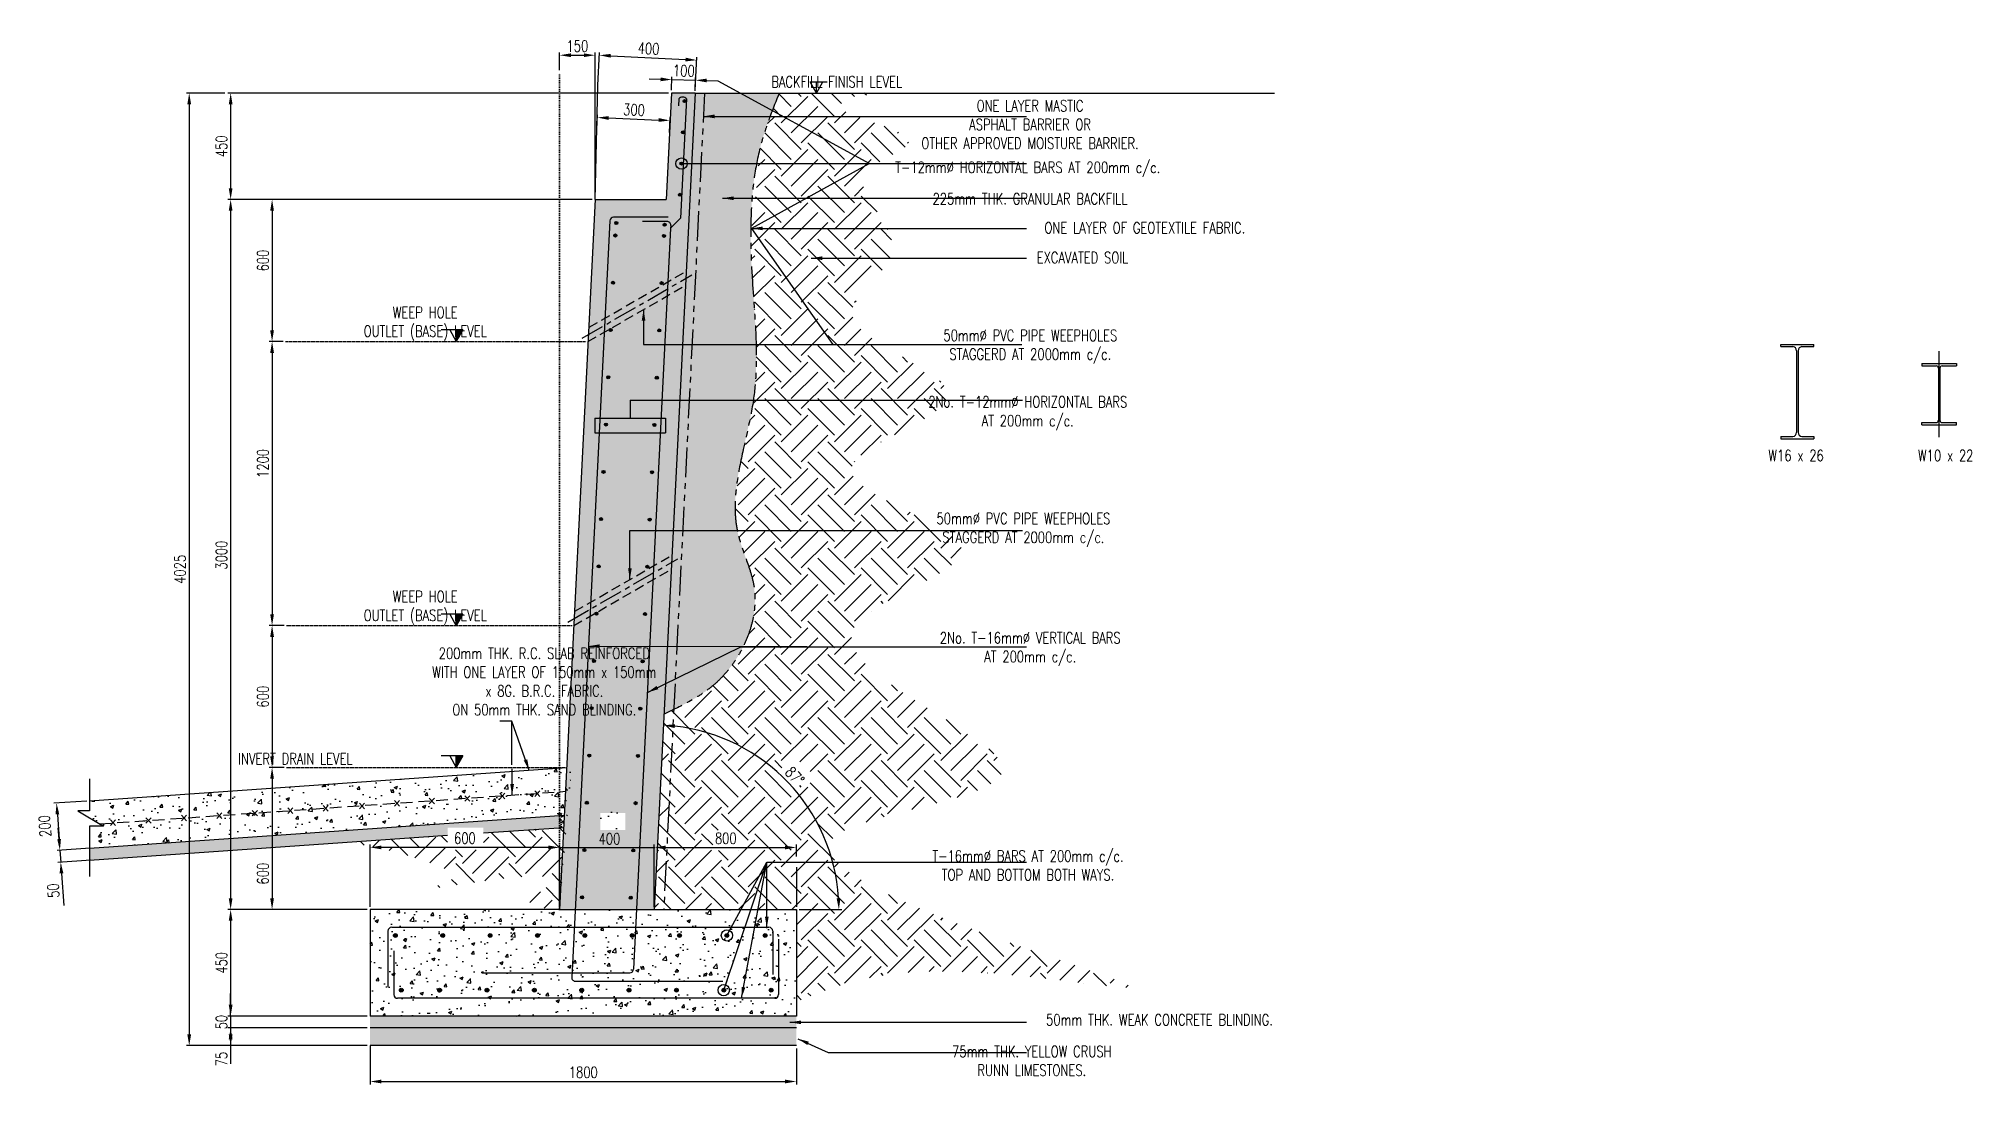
# Model space of a CAD drawing. Header units: millimetres. Extents: x -605628 to 223188, y -4937 to 493520.
# Drawn here: x -330009 to -321842, y 415054 to 419472 of the extents above; entities that cross this region are included whole.
import ezdxf

# ---------------------------------------------------------------- set-up
doc = ezdxf.new("R2010")
doc.units = ezdxf.units.MM
doc.header["$LTSCALE"] = 100
doc.header["$MEASUREMENT"] = 0
doc.header["$PDMODE"] = 3
doc.header["$PDSIZE"] = -0.5
for name, pattern in [('CENTER', [2, 1.25, -0.25, 0.25, -0.25]), ('DASHED', [0.75, 0.5, -0.25]), ('DOT', [0.25, 0, -0.25]), ('HIDDEN', [0.375, 0.25, -0.125]), ('PHANTOM', [2.5, 1.25, -0.25, 0.25, -0.25, 0.25, -0.25])]:
    doc.linetypes.add(name, pattern=pattern)
doc.layers.get('Defpoints').update_dxf_attribs({"color": 1})
for name, color, linetype in [('Grid-line', 8, 'CENTER'), ('S-Dim', 1, 'Continuous'), ('S-Hatch', 8, 'Continuous'), ('S-Text', 2, 'Continuous'), ('ST-FOOTING', 4, 'HIDDEN'), ('ST-HATCH', 8, 'Continuous'), ('STL-OBJT', 4, 'Continuous'), ('VENT-PIPE', 8, 'Continuous')]:
    doc.layers.add(name, color=color, linetype=linetype)
doc.styles.add('SKEL 1_10xp', font='romans.shx', dxfattribs={"width": 0.75, "height": 23.8})
doc.styles.add('SKEL 1_20xp', font='romans.shx', dxfattribs={"width": 0.75, "height": 47.6})
doc.dimstyles.new('SKEL 1_20xp', dxfattribs={"dimtxt": 47.6, "dimasz": 47.6, "dimexe": 12, "dimexo": 12, "dimgap": 15, "dimtad": 1, "dimdec": 0, "dimtxsty": 'SKEL 1_20xp', "dimcen": 4, "dimdle": 1, "dimclrd": 1, "dimclre": 1, "dimclrt": 2, "dimadec": 0, "dimazin": 0, "dimtfac": 1, "dimtdec": 0, "dimtix": 1, "dimtmove": 0, "dimatfit": 3, "dimfxl": 1.25, "dimarcsym": 0})
pattern_1 = [(50, (5473.79, 4694.34), (143.452037, -12.550427), [15, -165]), (355, (5473.79, 4694.34), (-27.750267, 150.438427), [12, -132]), (100.451444, (5485.74, 4693.3), (115.70177, 137.888), [12.74804, -140.228422]), (46.1842, (5473.79, 4734.34), (213.448266, -33.103856), [22.5, -247.5]), (96.635635, (5491.58, 4731.58), (186.93239, 194.82372), [19.12207, -210.34275]), (351.184164, (5473.8, 4734.34), (186.93239, 194.82372), [18, -198]), (21, (5493.79, 4724.34), (119.38141, -80.523778), [15, -165]), (326, (5493.79, 4724.34), (48.663066, 145.03001), [12, -132]), (71.451445, (5503.74, 4717.63), (168.044475, 64.50623), [12.748038, -140.228422]), (37.5, (5473.79, 4694.34), (2.431971, 66.578771), [0, -130.4, 0, -134, 0, -132.5]), (7.5, (5473.79, 4694.34), (52.6139075, 78.882342), [0, -76.4, 0, -127.4, 0, -50.5]), (327.5, (5429.19, 4694.34), (106.764487, -4.5109743), [0, -50, 0, -156, 0, -207]), (317.5, (5409.19, 4694.34), (116.637234, 20.020996), [0, -65, 0, -103.6, 0, -147])]
pattern_2 = [(50, (12890.08, 6177.81), (143.452037, -12.550427), [15, -165]), (355, (12890.08, 6177.81), (-27.750267, 150.438427), [12, -132]), (100.451444, (12902.04, 6176.76), (115.70177, 137.888), [12.74804, -140.228422]), (46.1842, (12890.08, 6217.8), (213.448266, -33.103856), [22.5, -247.5]), (96.635635, (12907.87, 6215.05), (186.93239, 194.82372), [19.12207, -210.34275]), (351.184164, (12890.08, 6217.8), (186.93239, 194.82372), [18, -198]), (21, (12910.08, 6207.81), (119.38141, -80.523778), [15, -165]), (326, (12910.08, 6207.81), (48.663066, 145.03001), [12, -132]), (71.451445, (12920.03, 6201.1), (168.044475, 64.50623), [12.748038, -140.228422]), (37.5, (12890.08, 6177.81), (2.431971, 66.578771), [0, -130.4, 0, -134, 0, -132.5]), (7.5, (12890.08, 6177.81), (52.6139075, 78.882342), [0, -76.4, 0, -127.4, 0, -50.5]), (327.5, (12845.48, 6177.81), (106.764487, -4.5109743), [0, -50, 0, -156, 0, -207]), (317.5, (12825.48, 6177.81), (116.637234, 20.020996), [0, -65, 0, -103.6, 0, -147])]
pattern_3 = [(45, (12890.08, 6177.8), (1e-14, 224.506403), [158.75, -158.75]), (45, (12847.99, 6219.9), (1e-14, 224.506403), [158.75, -158.75]), (45, (12805.9, 6262), (1e-14, 224.506403), [158.75, -158.75]), (135, (12805.9, 6290.06), (-224.506403, 4e-14), [158.75, -158.75]), (135, (12847.99, 6332.16), (-224.506403, 4e-14), [158.75, -158.75]), (135, (12890.08, 6374.25), (-224.506403, 4e-14), [158.75, -158.75])]
pattern_4 = [(50, (12890.15, 6179.21), (143.452037, -12.550427), [15, -165]), (355, (12890.15, 6179.21), (-27.750267, 150.438427), [12, -132]), (100.451444, (12902.1, 6178.16), (115.70177, 137.887998), [12.74804, -140.228422]), (46.1842, (12890.15, 6219.2), (213.448266, -33.103856), [22.5, -247.5]), (96.635635, (12907.94, 6216.45), (186.93239, 194.82372), [19.12207, -210.34275]), (351.184164, (12890.15, 6219.2), (186.93239, 194.82372), [18, -198]), (21, (12910.15, 6209.21), (119.38141, -80.523778), [15, -165]), (326, (12910.15, 6209.21), (48.663066, 145.03001), [12, -132]), (71.451445, (12920.1, 6202.5), (168.044475, 64.50623), [12.748038, -140.228422]), (37.5, (12890.15, 6179.21), (2.431971, 66.578771), [0, -130.4, 0, -134, 0, -132.5]), (7.5, (12890.15, 6179.21), (52.6139075, 78.882342), [0, -76.4, 0, -127.4, 0, -50.5]), (327.5, (12845.55, 6179.21), (106.764487, -4.5109743), [0, -50, 0, -156, 0, -207]), (317.5, (12825.55, 6179.21), (116.637234, 20.020996), [0, -65, 0, -103.6, 0, -147])]

msp = doc.modelspace()

# ---------------------------------------------------------------- texts
at = {"layer": 'S-Dim', "color": 5, "char_height": 47.6, "attachment_point": 5}
for s, insert, style in [('WEEP HOLE \\POUTLET (BASE) LEVEL', (-328376.3, 418267.8), 'SKEL 1_10xp'), ('WEEP HOLE \\POUTLET (BASE) LEVEL', (-328376.3, 417067.1), 'SKEL 1_10xp'), ('200mm THK. R.C. SLAB REINFORCED\\PWITH ONE LAYER OF 150mm x 150mm\\Px 8G. B.R.C. FABRIC.\\PON 50mm THK. SAND BLINDING. ', (-327873.1, 416755.7), 'SKEL 1_10xp'), ('INVERT DRAIN LEVEL', (-328924.4, 416429.6), 'SKEL 1_10xp'), ('400', (-327597.9, 416091.2), 'SKEL 1_20xp')]:
    msp.add_mtext(s, dxfattribs=dict(at, insert=insert, style=style))
at = {"layer": 'S-Dim', "color": 5, "char_height": 47.6, "attachment_point": 5, "style": 'SKEL 1_20xp'}
for s, insert, rotation in [('200', (-329982.6, 416144.9), 93.9892), ('50', (-329946.5, 415871.9), 93.9892), ('50', (-329236.6, 415316.5), 90), ('75', (-329236.6, 415160.3), 90)]:
    msp.add_mtext(s, dxfattribs=dict(at, insert=insert, rotation=rotation))
at = {"layer": 'S-Text', "color": 5, "char_height": 47.6, "attachment_point": 5, "style": 'SKEL 1_20xp'}
for s, insert in [('\\A1;BACKFILL FINISH LEVEL', (-326638.2, 419289.3)), ('\\A1;ONE LAYER MASTIC \\PASPHALT BARRIER OR \\POTHER APPROVED MOISTURE BARRIER.', (-325821.8, 419109.2)), ('\\A1;T-12mm∅ HORIZONTAL BARS AT 200mm c/c.', (-325831.5, 418920.2)), ('\\A1;225mm THK. GRANULAR BACKFILL', (-325821.8, 418795.3)), ('\\A1;ONE LAYER OF GEOTEXTILE FABRIC.', (-325337, 418672.4)), ('\\A1;EXCAVATED SOIL', (-325600.1, 418546.8)), ('\\A1;50mm∅ PVC PIPE WEEPHOLES\\PSTAGGERD AT 2000mm c/c.', (-325820.6, 418170.5)), ('\\A1;2No. T-12mm∅ HORIZONTAL BARS \\PAT 200mm c/c.', (-325831.5, 417889.6)), ('\\A1;50mm∅ PVC PIPE WEEPHOLES\\PSTAGGERD AT 2000mm c/c.', (-325849.5, 417396.8)), ('\\A1;2No. T-16mm∅ VERTICAL BARS\\PAT 200mm c/c.', (-325820.9, 416892.8)), ('\\A1;T-16mm∅ BARS AT 200mm c/c.\\PTOP AND BOTTOM BOTH WAYS.', (-325830.5, 415978.7)), ('\\A1;50mm THK. WEAK CONCRETE BLINDING.', (-325275.2, 415326.5)), ('75mm THK. YELLOW CRUSH\\PRUNN LIMESTONES.', (-325814.3, 415152.9))]:
    msp.add_mtext(s, dxfattribs=dict(at, insert=insert))
at = {"layer": 'S-Text', "char_height": 47.6, "attachment_point": 5, "style": 'SKEL 1_20xp'}
for s, insert in [('\\A1;W16 x 26', (-322586.7, 417710.6)), ('\\A1;W10 x 22', (-321954.7, 417710.6))]:
    msp.add_mtext(s, dxfattribs=dict(at, insert=insert))

# ---------------------------------------------------------------- blocks, each defined once
blk = doc.blocks.new('*D13')
at = {"layer": 'Defpoints', "color": 0, "transparency": 16777216}
for p in [(-328608.6, 415792.2), (-329197.8, 415342.2), (-328608.6, 415342.2)]:
    blk.add_point(p, dxfattribs=at)
at = {"layer": 'S-Dim', "color": 1, "lineweight": -2, "transparency": 16777216}
for p, q in [((-328620.6, 415792.2), (-329209.8, 415792.2)), ((-329197.8, 415744.6), (-329197.8, 415389.8)), ((-328620.6, 415342.2), (-329209.8, 415342.2))]:
    blk.add_line(p, q, dxfattribs=at)
at = {"layer": 'S-Dim', "color": 1, "transparency": 16777216}
for points in [[(-329205.8, 415744.6), (-329189.9, 415744.6), (-329197.8, 415792.2)], [(-329205.8, 415389.8), (-329189.9, 415389.8), (-329197.8, 415342.2)]]:
    blk.add_solid(points, dxfattribs=at)
at = {"layer": 'S-Dim', "color": 5, "transparency": 16777216, "insert": (-329236.6, 415567.2), "char_height": 47.6, "attachment_point": 5, "rotation": 90, "style": 'SKEL 1_20xp'}
blk.add_mtext('450', dxfattribs=at)
blk = doc.blocks.new('*D14')
at = {"layer": 'Defpoints', "color": 0, "transparency": 16777216}
for p in [(-328959.7, 416992.1), (-329022.8, 416392.2), (-328959.7, 416392.2)]:
    blk.add_point(p, dxfattribs=at)
at = {"layer": 'S-Dim', "color": 1, "lineweight": -2, "transparency": 16777216}
for p, q in [((-328971.7, 416992.1), (-329034.8, 416992.1)), ((-329022.8, 416944.5), (-329022.8, 416439.8)), ((-328971.7, 416392.2), (-329034.8, 416392.2))]:
    blk.add_line(p, q, dxfattribs=at)
at = {"layer": 'S-Dim', "color": 1, "transparency": 16777216}
for points in [[(-329030.8, 416944.5), (-329014.9, 416944.5), (-329022.8, 416992.1)], [(-329030.8, 416439.8), (-329014.9, 416439.8), (-329022.8, 416392.2)]]:
    blk.add_solid(points, dxfattribs=at)
at = {"layer": 'S-Dim', "color": 5, "transparency": 16777216, "insert": (-329061.6, 416691.7), "char_height": 47.6, "attachment_point": 5, "rotation": 90, "style": 'SKEL 1_20xp'}
blk.add_mtext('600', dxfattribs=at)
blk = doc.blocks.new('*D15')
at = {"layer": 'Defpoints', "color": 0, "transparency": 16777216}
for p in [(-327658.7, 418792.2), (-329197.8, 415792.2), (-328608.6, 415792.2)]:
    blk.add_point(p, dxfattribs=at)
at = {"layer": 'S-Dim', "color": 1, "lineweight": -2, "transparency": 16777216}
for p, q in [((-327670.7, 418792.2), (-329209.8, 418792.2)), ((-329197.8, 418744.6), (-329197.8, 415839.8)), ((-328620.6, 415792.2), (-329209.8, 415792.2))]:
    blk.add_line(p, q, dxfattribs=at)
at = {"layer": 'S-Dim', "color": 1, "transparency": 16777216}
for points in [[(-329205.8, 418744.6), (-329189.9, 418744.6), (-329197.8, 418792.2)], [(-329205.8, 415839.8), (-329189.9, 415839.8), (-329197.8, 415792.2)]]:
    blk.add_solid(points, dxfattribs=at)
at = {"layer": 'S-Dim', "color": 5, "transparency": 16777216, "insert": (-329236.6, 417289.6), "char_height": 47.6, "attachment_point": 5, "rotation": 90, "style": 'SKEL 1_20xp'}
blk.add_mtext('3000', dxfattribs=at)
blk = doc.blocks.new('*D16')
at = {"layer": 'Defpoints', "color": 0, "transparency": 16777216}
for p in [(-327229.1, 419381.2), (-327647.2, 419262.8), (-327236.1, 419242.2)]:
    blk.add_point(p, dxfattribs=at)
at = {"layer": 'S-Dim', "color": 1, "lineweight": -2, "transparency": 16777216}
for p, q in [((-327646.6, 419274.8), (-327639.7, 419413.9)), ((-327592.7, 419399.5), (-327276.7, 419383.6)), ((-327235.5, 419254.2), (-327228.5, 419393.2))]:
    blk.add_line(p, q, dxfattribs=at)
at = {"layer": 'S-Dim', "color": 1, "transparency": 16777216}
for points in [[(-327592.3, 419407.4), (-327593.1, 419391.6), (-327640.3, 419401.9)], [(-327276.3, 419391.6), (-327277.1, 419375.7), (-327229.1, 419381.2)]]:
    blk.add_solid(points, dxfattribs=at)
at = {"layer": 'S-Dim', "color": 5, "transparency": 16777216, "insert": (-327432.8, 419430.3), "char_height": 47.6, "attachment_point": 5, "rotation": 357.12468, "style": 'SKEL 1_20xp'}
blk.add_mtext('400', dxfattribs=at)
blk = doc.blocks.new('*D17')
at = {"layer": 'Defpoints', "color": 0, "transparency": 16777216}
for p in [(-327234.8, 419296.3), (-327336.1, 419242.2), (-327236.3, 419239.7)]:
    blk.add_point(p, dxfattribs=at)
at = {"layer": 'S-Dim', "color": 1, "lineweight": -2, "transparency": 16777216}
for p, q in [((-327382.3, 419300), (-327429.9, 419301.2)), ((-327335.8, 419254.2), (-327334.4, 419310.8)), ((-327334.7, 419298.8), (-327234.8, 419296.3)), ((-327236, 419251.7), (-327234.5, 419308.3)), ((-327187.3, 419295.2), (-327139.7, 419294))]:
    blk.add_line(p, q, dxfattribs=at)
at = {"layer": 'S-Dim', "color": 1, "transparency": 16777216}
for points in [[(-327382.1, 419308), (-327382.5, 419292.1), (-327334.7, 419298.8)], [(-327187.1, 419303.1), (-327187.4, 419287.2), (-327234.8, 419296.3)]]:
    blk.add_solid(points, dxfattribs=at)
at = {"layer": 'S-Dim', "color": 5, "transparency": 16777216, "insert": (-327283.8, 419336.4), "char_height": 47.6, "attachment_point": 5, "rotation": 358.56969, "style": 'SKEL 1_20xp'}
blk.add_mtext('100', dxfattribs=at)
blk = doc.blocks.new('*D18')
at = {"layer": 'Defpoints', "color": 0, "transparency": 16777216}
for p in [(-327336.1, 419242.2), (-329197.8, 418792.2), (-328608.6, 418792.2)]:
    blk.add_point(p, dxfattribs=at)
at = {"layer": 'S-Dim', "color": 1, "lineweight": -2, "transparency": 16777216}
for p, q in [((-327348.1, 419242.2), (-329209.8, 419242.2)), ((-329197.8, 419194.6), (-329197.8, 418839.8)), ((-328620.6, 418792.2), (-329209.8, 418792.2))]:
    blk.add_line(p, q, dxfattribs=at)
at = {"layer": 'S-Dim', "color": 1, "transparency": 16777216}
for points in [[(-329205.8, 419194.6), (-329189.9, 419194.6), (-329197.8, 419242.2)], [(-329205.8, 418839.8), (-329189.9, 418839.8), (-329197.8, 418792.2)]]:
    blk.add_solid(points, dxfattribs=at)
at = {"layer": 'S-Dim', "color": 5, "transparency": 16777216, "insert": (-329236.6, 419017.2), "char_height": 47.6, "attachment_point": 5, "rotation": 90, "style": 'SKEL 1_20xp'}
blk.add_mtext('450', dxfattribs=at)
blk = doc.blocks.new('*D19')
at = {"layer": 'Defpoints', "color": 0, "transparency": 16777216}
for p in [(-327658.6, 419401.9), (-327808.6, 419326.4), (-327658.6, 418794.7)]:
    blk.add_point(p, dxfattribs=at)
at = {"layer": 'S-Dim', "color": 1, "lineweight": -2, "transparency": 16777216}
for p, q in [((-327808.6, 419338.4), (-327808.6, 419413.9)), ((-327761, 419401.9), (-327706.2, 419401.9)), ((-327658.6, 418806.7), (-327658.6, 419413.9))]:
    blk.add_line(p, q, dxfattribs=at)
at = {"layer": 'S-Dim', "color": 1, "transparency": 16777216}
for points in [[(-327761, 419409.8), (-327761, 419394), (-327808.6, 419401.9)], [(-327706.2, 419409.8), (-327706.2, 419394), (-327658.6, 419401.9)]]:
    blk.add_solid(points, dxfattribs=at)
at = {"layer": 'S-Dim', "color": 5, "transparency": 16777216, "insert": (-327733.6, 419440.7), "char_height": 47.6, "attachment_point": 5, "style": 'SKEL 1_20xp'}
blk.add_mtext('150', dxfattribs=at)
blk = doc.blocks.new('*D20')
at = {"layer": 'Defpoints', "color": 0, "transparency": 16777216}
for p in [(-328608.6, 416054.8), (-328608.6, 415792.2), (-327808.6, 415792.2)]:
    blk.add_point(p, dxfattribs=at)
at = {"layer": 'S-Dim', "color": 1, "lineweight": -2, "transparency": 16777216}
for p, q in [((-328608.6, 415804.2), (-328608.6, 416066.8)), ((-327856.2, 416054.8), (-328561, 416054.8)), ((-327808.6, 415804.2), (-327808.6, 416066.8))]:
    blk.add_line(p, q, dxfattribs=at)
at = {"layer": 'S-Dim', "color": 1, "transparency": 16777216}
for points in [[(-328561, 416062.8), (-328561, 416046.9), (-328608.6, 416054.8)], [(-327856.2, 416062.8), (-327856.2, 416046.9), (-327808.6, 416054.8)]]:
    blk.add_solid(points, dxfattribs=at)
at = {"layer": 'S-Dim', "color": 5, "transparency": 16777216, "insert": (-328208.6, 416093.6), "char_height": 47.6, "attachment_point": 5, "style": 'SKEL 1_20xp'}
blk.add_mtext('600', dxfattribs=at)
blk = doc.blocks.new('*D21')
at = {"layer": 'Defpoints', "color": 0, "transparency": 16777216}
for p in [(-326808.6, 416054.5), (-326808.6, 416005.1), (-327408.6, 415792.2)]:
    blk.add_point(p, dxfattribs=at)
at = {"layer": 'S-Dim', "color": 1, "lineweight": -2, "transparency": 16777216}
for p, q in [((-327408.6, 415804.2), (-327408.6, 416066.5)), ((-327361, 416054.5), (-326856.2, 416054.5)), ((-326808.6, 416017.1), (-326808.6, 416066.5))]:
    blk.add_line(p, q, dxfattribs=at)
at = {"layer": 'S-Dim', "color": 1, "transparency": 16777216}
for points in [[(-327361, 416062.4), (-327361, 416046.6), (-327408.6, 416054.5)], [(-326856.2, 416062.4), (-326856.2, 416046.6), (-326808.6, 416054.5)]]:
    blk.add_solid(points, dxfattribs=at)
at = {"layer": 'S-Dim', "color": 5, "transparency": 16777216, "insert": (-327106.7, 416093.3), "char_height": 47.6, "attachment_point": 5, "style": 'SKEL 1_20xp'}
blk.add_mtext('800', dxfattribs=at)
blk = doc.blocks.new('*D22')
at = {"layer": 'Defpoints', "color": 0, "transparency": 16777216}
for p in [(-328608.6, 415229.2), (-326808.6, 415217.2), (-326808.6, 415065.7)]:
    blk.add_point(p, dxfattribs=at)
at = {"layer": 'S-Dim', "color": 1, "lineweight": -2, "transparency": 16777216}
for p, q in [((-328608.6, 415217.2), (-328608.6, 415053.7)), ((-326808.6, 415205.2), (-326808.6, 415053.7)), ((-328561, 415065.7), (-326856.2, 415065.7))]:
    blk.add_line(p, q, dxfattribs=at)
at = {"layer": 'S-Dim', "color": 1, "transparency": 16777216}
for points in [[(-328561, 415073.7), (-328561, 415057.8), (-328608.6, 415065.7)], [(-326856.2, 415073.7), (-326856.2, 415057.8), (-326808.6, 415065.7)]]:
    blk.add_solid(points, dxfattribs=at)
at = {"layer": 'S-Dim', "color": 5, "transparency": 16777216, "insert": (-327708.6, 415104.5), "char_height": 47.6, "attachment_point": 5, "style": 'SKEL 1_20xp'}
blk.add_mtext('1800', dxfattribs=at)
blk = doc.blocks.new('*D23')
at = {"layer": 'Defpoints', "color": 0, "transparency": 16777216}
for p in [(-328963.4, 418191.8), (-329022.8, 416992.1), (-328959.7, 416992.1)]:
    blk.add_point(p, dxfattribs=at)
at = {"layer": 'S-Dim', "color": 1, "lineweight": -2, "transparency": 16777216}
for p, q in [((-328975.4, 418191.8), (-329034.8, 418191.8)), ((-329022.8, 418144.2), (-329022.8, 417039.7)), ((-328971.7, 416992.1), (-329034.8, 416992.1))]:
    blk.add_line(p, q, dxfattribs=at)
at = {"layer": 'S-Dim', "color": 1, "transparency": 16777216}
for points in [[(-329030.8, 418144.2), (-329014.9, 418144.2), (-329022.8, 418191.8)], [(-329030.8, 417039.7), (-329014.9, 417039.7), (-329022.8, 416992.1)]]:
    blk.add_solid(points, dxfattribs=at)
at = {"layer": 'S-Dim', "color": 5, "transparency": 16777216, "insert": (-329061.6, 417677.2), "char_height": 47.6, "attachment_point": 5, "rotation": 90, "style": 'SKEL 1_20xp'}
blk.add_mtext('1200', dxfattribs=at)
blk = doc.blocks.new('*D24')
at = {"layer": 'Defpoints', "color": 0, "transparency": 16777216}
for p in [(-329209.8, 419242.2), (-329372.8, 415217.2), (-328608.6, 415217.2)]:
    blk.add_point(p, dxfattribs=at)
at = {"layer": 'S-Dim', "color": 1, "lineweight": -2, "transparency": 16777216}
for p, q in [((-329221.8, 419242.2), (-329384.8, 419242.2)), ((-329372.8, 419194.6), (-329372.8, 415264.8)), ((-328620.6, 415217.2), (-329384.8, 415217.2))]:
    blk.add_line(p, q, dxfattribs=at)
at = {"layer": 'S-Dim', "color": 1, "transparency": 16777216}
for points in [[(-329380.7, 419194.6), (-329364.9, 419194.6), (-329372.8, 419242.2)], [(-329380.7, 415264.8), (-329364.9, 415264.8), (-329372.8, 415217.2)]]:
    blk.add_solid(points, dxfattribs=at)
at = {"layer": 'S-Dim', "color": 5, "transparency": 16777216, "insert": (-329411.6, 417229.7), "char_height": 47.6, "attachment_point": 5, "rotation": 90, "style": 'SKEL 1_20xp'}
blk.add_mtext('4025', dxfattribs=at)
blk = doc.blocks.new('*D27')
at = {"layer": 'Defpoints', "color": 0, "transparency": 16777216}
for p in [(-327658.6, 418792.2), (-329022.8, 418191.8), (-328963.4, 418191.8)]:
    blk.add_point(p, dxfattribs=at)
at = {"layer": 'S-Dim', "color": 1, "lineweight": -2, "transparency": 16777216}
for p, q in [((-327670.6, 418792.2), (-329034.8, 418792.2)), ((-329022.8, 418744.6), (-329022.8, 418239.4)), ((-328975.4, 418191.8), (-329034.8, 418191.8))]:
    blk.add_line(p, q, dxfattribs=at)
at = {"layer": 'S-Dim', "color": 1, "transparency": 16777216}
for points in [[(-329030.8, 418744.6), (-329014.9, 418744.6), (-329022.8, 418792.2)], [(-329030.8, 418239.4), (-329014.9, 418239.4), (-329022.8, 418191.8)]]:
    blk.add_solid(points, dxfattribs=at)
at = {"layer": 'S-Dim', "color": 5, "transparency": 16777216, "insert": (-329061.6, 418534.3), "char_height": 47.6, "attachment_point": 5, "rotation": 90, "style": 'SKEL 1_20xp'}
blk.add_mtext('600', dxfattribs=at)
blk = doc.blocks.new('*D64')
at = {"layer": 'Defpoints', "color": 0, "transparency": 16777216}
for p in [(-328959.7, 416392.2), (-329022.8, 415792.2), (-328608.6, 415792.2)]:
    blk.add_point(p, dxfattribs=at)
at = {"layer": 'S-Dim', "color": 1, "lineweight": -2, "transparency": 16777216}
for p, q in [((-328971.7, 416392.2), (-329034.8, 416392.2)), ((-329022.8, 416344.6), (-329022.8, 415839.8)), ((-328620.6, 415792.2), (-329034.8, 415792.2))]:
    blk.add_line(p, q, dxfattribs=at)
at = {"layer": 'S-Dim', "color": 1, "transparency": 16777216}
for points in [[(-329030.8, 416344.6), (-329014.9, 416344.6), (-329022.8, 416392.2)], [(-329030.8, 415839.8), (-329014.9, 415839.8), (-329022.8, 415792.2)]]:
    blk.add_solid(points, dxfattribs=at)
at = {"layer": 'S-Dim', "color": 5, "transparency": 16777216, "insert": (-329061.6, 415944), "char_height": 47.6, "attachment_point": 5, "rotation": 90, "style": 'SKEL 1_20xp'}
blk.add_mtext('600', dxfattribs=at)
blk = doc.blocks.new('*D65')
at = {"layer": 'Defpoints', "color": 0, "transparency": 16777216}
for p in [(-327342.5, 419126.2), (-327651.6, 419076.2), (-327345, 419063.8)]:
    blk.add_point(p, dxfattribs=at)
at = {"layer": 'S-Dim', "color": 1, "lineweight": -2, "transparency": 16777216}
for p, q in [((-327651.1, 419088.2), (-327648.5, 419150.7)), ((-327601.5, 419136.8), (-327390.1, 419128.2)), ((-327344.6, 419075.8), (-327342, 419138.2))]:
    blk.add_line(p, q, dxfattribs=at)
at = {"layer": 'S-Dim', "color": 1, "transparency": 16777216}
for points in [[(-327601.1, 419144.7), (-327601.8, 419128.8), (-327649, 419138.7)], [(-327389.7, 419136.1), (-327390.4, 419120.2), (-327342.5, 419126.2)]]:
    blk.add_solid(points, dxfattribs=at)
at = {"layer": 'S-Dim', "color": 5, "transparency": 16777216, "insert": (-327494.2, 419171.2), "char_height": 47.6, "attachment_point": 5, "rotation": 357.67055, "style": 'SKEL 1_20xp'}
blk.add_mtext('300', dxfattribs=at)
blk = doc.blocks.new('*D66')
at = {"layer": 'Defpoints', "color": 0, "transparency": 16777216}
for p in [(-327236.1, 419242.2), (-326727, 416170.7), (-327408.6, 415792.2), (-327408.6, 415792.2), (-326808.6, 415792.2)]:
    blk.add_point(p, dxfattribs=at)
at = {"layer": 'S-Dim', "color": 1, "lineweight": -2, "transparency": 16777216}
blk.add_line((-326796.6, 415792.2), (-326617, 415792.2), dxfattribs=at)
blk.add_arc((-327408.6, 415792.2), 779.7, 3.49862, 83.63898, dxfattribs=at)
at = {"layer": 'S-Dim', "color": 1, "transparency": 16777216}
for points in [[(-327322.9, 416559.1), (-327321.6, 416574.9), (-327369.7, 416570.9)], [(-326622.5, 415840), (-326638.4, 415839.5), (-326629, 415792.2)]]:
    blk.add_solid(points, dxfattribs=at)
at = {"layer": 'S-Dim', "color": 5, "transparency": 16777216, "insert": (-326815.6, 416356.3), "char_height": 47.6, "attachment_point": 5, "rotation": 313.5688, "style": 'SKEL 1_20xp'}
blk.add_mtext('87°', dxfattribs=at)

# ---------------------------------------------------------------- dimensions: what is measured, and where the dimension line sits
at = {"layer": 'S-Dim', "color": 5}
dim = msp.add_linear_dim(base=(-327658.6, 419401.9), p1=(-327808.6, 419326.4), p2=(-327658.6, 418794.7), dimstyle='SKEL 1_20xp', override={"dimclrt": 5}, dxfattribs=at)
dim.commit()
dim.dimension.update_dxf_attribs({"geometry": '*D19', "text_midpoint": (-327733.6, 419440.7)})
for p1, p2, distance, text, picture, middle in [((-327647.2, 419262.8), (-327236.1, 419242.2), 139.2, '400', '*D16', (-327432.8, 419430.3)), ((-327651.6, 419076.2), (-327345, 419063.8), 62.5, '300', '*D65', (-327494.2, 419171.2))]:
    dim = msp.add_aligned_dim(p1=p1, p2=p2, distance=distance, text=text, dimstyle='SKEL 1_20xp', override={"dimclrt": 5}, dxfattribs=at)
    dim.commit()
    dim.dimension.update_dxf_attribs({"geometry": picture, "text_midpoint": middle})
for base, p1, p2, angle, picture, middle, dimtype in [((-327234.8, 419296.3), (-327336.1, 419242.2), (-327236.3, 419239.7), 358.56969, '*D17', (-327284.8, 419297.6), 161), ((-329372.8, 415217.2), (-329209.8, 419242.2), (-328608.6, 415217.2), 90, '*D24', (-329372.8, 417229.7), 160), ((-329197.8, 418792.2), (-327336.1, 419242.2), (-328608.6, 418792.2), 90, '*D18', (-329197.8, 419017.2), 160), ((-329197.8, 415792.2), (-327658.7, 418792.2), (-328608.6, 415792.2), 90, '*D15', (-329197.8, 417289.6), 160), ((-329022.8, 418191.8), (-327658.6, 418792.2), (-328963.4, 418191.8), 270, '*D27', (-329022.8, 418534.3), 160), ((-329022.8, 416992.1), (-328963.4, 418191.8), (-328959.7, 416992.1), 270, '*D23', (-329022.8, 417677.2), 160), ((-329022.8, 416392.2), (-328959.7, 416992.1), (-328959.7, 416392.2), 270, '*D14', (-329022.8, 416691.7), 160), ((-329022.8, 415792.2), (-328959.7, 416392.2), (-328608.6, 415792.2), 270, '*D64', (-329022.8, 415944), 160), ((-329197.8, 415342.2), (-328608.6, 415792.2), (-328608.6, 415342.2), 90, '*D13', (-329197.8, 415567.2), 160), ((-326808.6, 415065.7), (-328608.6, 415229.2), (-326808.6, 415217.2), 180, '*D22', (-327708.6, 415065.7), 160)]:
    dim = msp.add_linear_dim(base=base, p1=p1, p2=p2, angle=angle, dimstyle='SKEL 1_20xp', override={"dimclrt": 5}, dxfattribs=at)
    dim.commit()
    dim.dimension.update_dxf_attribs({"geometry": picture, "text_midpoint": middle, "dimtype": dimtype})
dim = msp.add_angular_dim_2l(base=(-326727, 416170.7), line1=((-327236.1, 419242.2), (-327408.6, 415792.2)), line2=((-327408.6, 415792.2), (-326808.6, 415792.2)), dimstyle='SKEL 1_20xp', override={"dimclrt": 5}, dxfattribs=at)
dim.commit()
dim.dimension.update_dxf_attribs({"geometry": '*D66', "text_midpoint": (-326815.6, 416356.3)})
dim = msp.add_linear_dim(base=(-328608.6, 416054.8), p1=(-327808.6, 415792.2), p2=(-328608.6, 415792.2), text='600', dimstyle='SKEL 1_20xp', override={"dimclrt": 5}, dxfattribs=at)
dim.commit()
dim.dimension.update_dxf_attribs({"geometry": '*D20', "text_midpoint": (-328208.6, 416054.8), "dimtype": 160})
dim = msp.add_linear_dim(base=(-326808.6, 416054.5), p1=(-327408.6, 415792.2), p2=(-326808.6, 416005.1), angle=180, text='800', dimstyle='SKEL 1_20xp', override={"dimclrt": 5}, dxfattribs=at)
dim.commit()
dim.dimension.update_dxf_attribs({"geometry": '*D21', "text_midpoint": (-327106.7, 416054.5), "dimtype": 160})

# ---------------------------------------------------------------- hatches: boundary and pattern name
h = msp.add_hatch()
h.set_pattern_fill('AR-CONC', color=8, scale=20, style=0)
h.set_pattern_definition(pattern_1)
h.paths.add_polyline_path([(-327236.1, 419242.2), (-327336.1, 419242.2), (-327358.6, 418792.2), (-327658.7, 418792.2), (-327808.6, 415792.2), (-327408.6, 415792.2)])
h.paths.add_polyline_path([(-327531, 416199.6), (-327531, 416129), (-327636.7, 416129), (-327636.7, 416199.6)], flags=16)
h = msp.add_hatch()
h.set_pattern_fill('AR-CONC', color=8, scale=20, style=0)
h.set_pattern_definition(pattern_4)
h.paths.add_polyline_path([(-327808.6, 416290), (-327808.6, 416390.1), (-329793.7, 416251.7), (-329793.7, 416209), (-329843.1, 416209), (-329751.7, 416154.2)])
h = msp.add_hatch()
h.set_pattern_fill('AR-CONC', color=8, scale=20, style=0)
h.set_pattern_definition(pattern_2)
h.paths.add_polyline_path([(-327758.6, 416392.2), (-327808.6, 416388.7), (-327808.6, 416288.6), (-327767, 416291.5)])
h = msp.add_hatch()
h.set_pattern_fill('AR-CONC', color=8, scale=20, style=0)
h.set_pattern_definition(pattern_4)
h.paths.add_polyline_path([(-327808.6, 416290), (-329751.7, 416154.2), (-329734.9, 416144.1), (-329793.7, 416144.1), (-329793.7, 416051.2), (-327808.6, 416189.6)])
h = msp.add_hatch()
h.set_pattern_fill('AR-CONC', color=8, scale=20, style=0)
h.set_pattern_definition(pattern_2)
h.paths.add_polyline_path([(-327808.6, 416188.2), (-327775.4, 416190.5), (-327767, 416291.5), (-327808.6, 416288.6)])
h = msp.add_hatch()
h.set_pattern_fill('AR-CONC', color=8, scale=20, style=0)
h.set_pattern_definition(pattern_2)
h.paths.add_polyline_path([(-327531.1, 416209.5), (-327644.2, 416209.5), (-327644.2, 416129), (-327531.1, 416129)])
h = msp.add_hatch()
h.set_pattern_fill('AR-CONC', color=8, scale=20, style=0)
h.set_pattern_definition(pattern_1)
h.paths.add_polyline_path([(-326808.6, 415792.2), (-327408.6, 415792.2), (-327808.6, 415792.2), (-328608.6, 415792.2), (-328608.6, 415342.2), (-326808.6, 415342.2)])
at = {"layer": 'S-Dim'}
h = msp.add_hatch(color=5, dxfattribs=at)
h.dxf.hatch_style = 1
h.paths.add_polyline_path([(-328245, 418241.7), (-328217.9, 418241.7), (-328245, 418191.8)])
h = msp.add_hatch(color=5, dxfattribs=at)
h.dxf.hatch_style = 1
h.paths.add_polyline_path([(-328245, 417041), (-328217.9, 417041), (-328245, 416991.1)])
h = msp.add_hatch(color=5, dxfattribs=at)
h.dxf.hatch_style = 1
h.paths.add_polyline_path([(-328245, 416442.1), (-328217.9, 416442.1), (-328245, 416392.2)])
at = {"layer": 'S-Hatch'}
h = msp.add_hatch(dxfattribs=at)
h.set_pattern_fill('EARTH', color=256, scale=635, angle=45, style=0)
h.set_pattern_definition([(45, (12890.08, -3938.76), (1e-14, 224.506403), [158.75, -158.75]), (45, (12847.99, -3896.66), (1e-14, 224.506403), [158.75, -158.75]), (45, (12805.9, -3854.57), (1e-14, 224.506403), [158.75, -158.75]), (135, (12805.9, -3826.5), (-224.506403, 4e-14), [158.75, -158.75]), (135, (12847.99, -3784.41), (-224.506403, 4e-14), [158.75, -158.75]), (135, (12890.08, -3742.31), (-224.506403, 4e-14), [158.75, -158.75])])
h.paths.add_polyline_path([(-326974.3, 419109), (-326974.4, 419109.8), (-326974.5, 419110.7)])
h.paths.add_polyline_path([(-326967.7, 419004.5), (-326967.7, 419005.3), (-326967.7, 419003.6)])
h.paths.add_polyline_path([(-326967.7, 419000.9), (-326967.7, 419001.8), (-326967.7, 419000.1)])
h.paths.add_polyline_path([(-326967.7, 419008), (-326967.7, 419008.8), (-326967.7, 419007.1)])
h.paths.add_polyline_path([(-326967.7, 418997.4), (-326967.7, 418998.3), (-326967.7, 418996.5)])
h.paths.add_polyline_path([(-326967.8, 419011.5), (-326967.8, 419012.4), (-326967.8, 419010.6)])
h.paths.add_polyline_path([(-326967.7, 418993.9), (-326967.7, 418994.8), (-326967.7, 418993)])
h.paths.add_polyline_path([(-326967.8, 419015), (-326967.8, 419015.9), (-326967.8, 419014.1)])
h.paths.add_polyline_path([(-326967.7, 418990.4), (-326967.7, 418991.3), (-326967.7, 418989.5)])
h.paths.add_polyline_path([(-326967.9, 419018.5), (-326967.9, 419019.4), (-326967.9, 419017.6)])
h.paths.add_polyline_path([(-326967.7, 418986.9), (-326967.7, 418987.7), (-326967.7, 418986)])
h.paths.add_polyline_path([(-326968, 419022), (-326968, 419022.9), (-326968, 419021.2)])
h.paths.add_polyline_path([(-326968.1, 419025.6), (-326968.1, 419026.4), (-326968.1, 419024.7)])
h.paths.add_polyline_path([(-326985.4, 419189.6), (-326985.6, 419190.5), (-326985.7, 419191.4)])
h.paths.add_polyline_path([(-326968.2, 419029.1), (-326968.2, 419029.9), (-326968.2, 419028.2)])
h.paths.add_polyline_path([(-326984.9, 419186.1), (-326985, 419187), (-326985.1, 419187.9)])
h.paths.add_polyline_path([(-326968.3, 419032.6), (-326968.4, 419033.5), (-326968.3, 419031.7)])
h.paths.add_polyline_path([(-326984.3, 419182.6), (-326984.5, 419183.5), (-326984.6, 419184.3)])
h.paths.add_polyline_path([(-326968.5, 419036.1), (-326968.5, 419037), (-326968.4, 419035.2)])
h.paths.add_polyline_path([(-326983.8, 419179.1), (-326983.9, 419180), (-326984.1, 419180.8)])
h.paths.add_polyline_path([(-326968.6, 419039.6), (-326968.7, 419040.5), (-326968.6, 419038.7)])
h.paths.add_polyline_path([(-326983.3, 419175.6), (-326983.4, 419176.4), (-326983.5, 419177.3)])
h.paths.add_polyline_path([(-326968.8, 419043.1), (-326968.8, 419044), (-326968.7, 419042.2)])
h.paths.add_polyline_path([(-326982.7, 419172.1), (-326982.8, 419172.9), (-326983, 419173.8)])
h.paths.add_polyline_path([(-326969, 419046.6), (-326969, 419047.5), (-326968.9, 419045.8)])
h.paths.add_polyline_path([(-326982.2, 419168.6), (-326982.3, 419169.4), (-326982.5, 419170.3)])
h.paths.add_polyline_path([(-326969.2, 419050.1), (-326969.2, 419051), (-326969.1, 419049.3)])
h.paths.add_polyline_path([(-326981.7, 419165.1), (-326981.8, 419165.9), (-326981.9, 419166.8)])
h.paths.add_polyline_path([(-326969.4, 419053.7), (-326969.4, 419054.5), (-326969.3, 419052.8)])
h.paths.add_polyline_path([(-326981.2, 419161.6), (-326981.3, 419162.4), (-326981.4, 419163.3)])
h.paths.add_polyline_path([(-326969.6, 419057.2), (-326969.7, 419058), (-326969.5, 419056.3)])
h.paths.add_polyline_path([(-326980.7, 419158.1), (-326980.8, 419158.9), (-326980.9, 419159.8)])
h.paths.add_polyline_path([(-326969.8, 419060.7), (-326969.9, 419061.6), (-326969.8, 419059.8)])
h.paths.add_polyline_path([(-326980.1, 419154.5), (-326980.3, 419155.4), (-326980.4, 419156.3)])
h.paths.add_polyline_path([(-326970.1, 419064.2), (-326970.1, 419065.1), (-326970, 419063.3)])
h.paths.add_polyline_path([(-326979.7, 419151), (-326979.8, 419151.9), (-326979.9, 419152.8)])
h.paths.add_polyline_path([(-326970.3, 419067.7), (-326970.4, 419068.6), (-326970.3, 419066.8)])
h.paths.add_polyline_path([(-326979.2, 419147.5), (-326979.3, 419148.4), (-326979.4, 419149.3)])
h.paths.add_polyline_path([(-326970.6, 419071.2), (-326970.7, 419072.1), (-326970.5, 419070.3)])
h.paths.add_polyline_path([(-326978.7, 419144), (-326978.8, 419144.9), (-326978.9, 419145.8)])
h.paths.add_polyline_path([(-326970.9, 419074.7), (-326971, 419075.6), (-326970.8, 419073.9)])
h.paths.add_polyline_path([(-326978.2, 419140.5), (-326978.3, 419141.4), (-326978.4, 419142.3)])
h.paths.add_polyline_path([(-326971.2, 419078.2), (-326971.3, 419079.1), (-326971.1, 419077.4)])
h.paths.add_polyline_path([(-326977.7, 419137), (-326977.8, 419137.9), (-326978, 419138.8)])
h.paths.add_polyline_path([(-326971.5, 419081.7), (-326971.6, 419082.6), (-326971.4, 419080.9)])
h.paths.add_polyline_path([(-326977.3, 419133.5), (-326977.4, 419134.4), (-326977.5, 419135.3)])
h.paths.add_polyline_path([(-326971.8, 419085.3), (-326971.9, 419086.1), (-326971.7, 419084.4)])
h.paths.add_polyline_path([(-326976.8, 419130), (-326976.9, 419130.9), (-326977, 419131.8)])
h.paths.add_polyline_path([(-326972.2, 419088.8), (-326972.2, 419089.6), (-326972.1, 419087.9)])
h.paths.add_polyline_path([(-326976.4, 419126.5), (-326976.5, 419127.4), (-326976.6, 419128.2)])
h.paths.add_polyline_path([(-326972.5, 419092.3), (-326972.6, 419093.2), (-326972.4, 419091.4)])
h.paths.add_polyline_path([(-326975.9, 419123), (-326976, 419123.9), (-326976.2, 419124.7)])
h.paths.add_polyline_path([(-326972.9, 419095.8), (-326972.9, 419096.7), (-326972.8, 419094.9)])
h.paths.add_polyline_path([(-326975.5, 419119.5), (-326975.6, 419120.3), (-326975.7, 419121.2)])
h.paths.add_polyline_path([(-326973.2, 419099.3), (-326973.3, 419100.2), (-326973.1, 419098.4)])
h.paths.add_polyline_path([(-326975.1, 419116), (-326975.2, 419116.8), (-326975.3, 419117.7)])
h.paths.add_polyline_path([(-326973.6, 419102.8), (-326973.7, 419103.7), (-326973.5, 419101.9)])
h.paths.add_polyline_path([(-326974.7, 419112.5), (-326974.8, 419113.3), (-326974.9, 419114.2)])
h.paths.add_polyline_path([(-326973.9, 419105.4), (-326974, 419106.3), (-326974.1, 419107.2)])
h.paths.add_polyline_path([(-327161.7, 416127.6), (-327054.8, 416127.6), (-327054.8, 416041.5), (-327161.7, 416041.5)])
h.paths.add_polyline_path([(-326967.7, 418984), (-326967.7, 418984.2), (-326967.7, 418982.5), (-326967.8, 418980.7), (-326967.8, 418979), (-326967.8, 418977.2), (-326967.9, 418975.4), (-326967.9, 418973.7), (-326967.9, 418971.9), (-326968, 418970.2), (-326968, 418968.4), (-326968.1, 418966.6), (-326968.1, 418964.9), (-326968.2, 418963.1), (-326968.2, 418961.4), (-326968.3, 418959.6), (-326968.3, 418957.8), (-326968.4, 418956.1), (-326968.4, 418954.3), (-326968.5, 418952.6), (-326968.6, 418950.8), (-326968.6, 418949), (-326968.7, 418947.3), (-326968.8, 418945.5), (-326968.9, 418943.8), (-326969, 418942), (-326969, 418940.2), (-326969.1, 418938.5), (-326969.2, 418936.7), (-326969.3, 418934.9), (-326969.4, 418933.2), (-326969.5, 418931.4), (-326969.6, 418929.7), (-326969.7, 418927.9), (-326969.8, 418926.1), (-326969.9, 418924.4), (-326970, 418922.6), (-326970.1, 418920.9), (-326970.2, 418919.1), (-326970.3, 418917.3), (-326970.4, 418915.6), (-326970.6, 418913.8), (-326970.7, 418912.1), (-326970.8, 418910.3), (-326970.9, 418908.5), (-326971, 418906.8), (-326971.2, 418905), (-326971.3, 418903.2), (-326971.4, 418901.5), (-326971.6, 418899.7), (-326971.7, 418898), (-326971.8, 418896.2), (-326972, 418894.4), (-326972.1, 418892.7), (-326972.3, 418890.9), (-326972.4, 418889.2), (-326972.5, 418887.4), (-326972.7, 418885.6), (-326972.8, 418883.9), (-326973, 418882.1), (-326973.1, 418880.3), (-326973.3, 418878.6), (-326973.5, 418876.8), (-326973.6, 418875.1), (-326973.8, 418873.3), (-326973.9, 418871.5), (-326974.1, 418869.8), (-326974.3, 418868), (-326974.4, 418866.2), (-326974.6, 418864.5), (-326974.8, 418862.7), (-326974.9, 418861), (-326975.1, 418859.2), (-326975.3, 418857.4), (-326975.4, 418855.7), (-326975.6, 418853.9), (-326975.8, 418852.1), (-326976, 418850.4), (-326976.2, 418848.6), (-326976.3, 418846.9), (-326976.5, 418845.1), (-326976.7, 418843.3), (-326976.9, 418841.6), (-326977.1, 418839.8), (-326977.3, 418838), (-326977.4, 418836.3), (-326977.6, 418834.5), (-326977.8, 418832.7), (-326978, 418831), (-326978.2, 418829.2), (-326978.4, 418827.5), (-326978.6, 418825.7), (-326978.8, 418823.9), (-326979, 418822.2), (-326979.2, 418820.4), (-326979.4, 418818.6), (-326979.6, 418816.9), (-326979.8, 418815.1), (-326980, 418813.3), (-326980.2, 418811.6), (-326980.4, 418809.8), (-326980.6, 418808.1), (-326980.8, 418806.3), (-326981, 418804.5), (-326981.2, 418802.8), (-326981.4, 418801), (-326981.6, 418799.2), (-326981.9, 418797.5), (-326982.1, 418795.7), (-326982.3, 418793.9), (-326982.5, 418792.2), (-326983.6, 418783), (-326984.7, 418773.9), (-326985.9, 418764.8), (-326987, 418755.6), (-326988.2, 418746.5), (-326989.3, 418737.4), (-326990.5, 418728.2), (-326991.7, 418719.1), (-326992.8, 418709.9), (-326994, 418700.8), (-326995.2, 418691.7), (-326996.3, 418682.5), (-326997.4, 418673.4), (-326998.5, 418664.3), (-326999.6, 418655.1), (-327000.7, 418646), (-327001.2, 418641.4), (-327001.3, 418620.1), (-326999.7, 418555.5), (-326996.9, 418491.1), (-326993, 418426.9), (-326988.6, 418362.9), (-326984.2, 418299.1), (-326980.6, 418235.5), (-326978.3, 418171.9), (-326977.9, 418108.3), (-326980.1, 418044.5), (-326985.5, 417980.7), (-326988.3, 417961.5), (-326988.4, 417960.3), (-326989.2, 417951.1), (-326990.1, 417941.9), (-326991.2, 417932.7), (-326992.3, 417923.5), (-326993.5, 417914.3), (-326994.8, 417905), (-326996.2, 417895.8), (-326997.7, 417886.6), (-326999.3, 417877.4), (-327000.9, 417868.1), (-327002.6, 417858.9), (-327004.3, 417849.7), (-327006.1, 417840.4), (-327008, 417831.2), (-327009.8, 417822), (-327011.8, 417812.7), (-327013.7, 417803.5), (-327015.7, 417794.3), (-327017.7, 417785.1), (-327019.8, 417775.8), (-327021.8, 417766.6), (-327023.9, 417757.4), (-327026, 417748.2), (-327028, 417739), (-327030.1, 417729.8), (-327032.1, 417720.6), (-327034.2, 417711.4), (-327036.2, 417702.2), (-327038.2, 417693), (-327040.2, 417683.9), (-327042.1, 417674.7), (-327044, 417665.5), (-327045.8, 417656.4), (-327047.6, 417647.2), (-327049.4, 417638.1), (-327051.1, 417629), (-327052.7, 417619.8), (-327054.2, 417610.7), (-327055.7, 417601.6), (-327057.1, 417592.5), (-327058.5, 417583.5), (-327059.7, 417574.4), (-327060.8, 417565.3), (-327061.9, 417556.3), (-327062.8, 417547.2), (-327063.6, 417538.2), (-327064.4, 417529.2), (-327065, 417520.2), (-327065.5, 417511.2), (-327065.8, 417502.3), (-327066, 417493.3), (-327066.1, 417484.4), (-327066.1, 417475.4), (-327065.9, 417466.5), (-327065.5, 417457.6), (-327065, 417448.7), (-327064.3, 417439.9), (-327063.5, 417431), (-327062.5, 417422.2), (-327061.3, 417413.4), (-327059.9, 417404.6), (-327058.4, 417395.8), (-327056.7, 417387), (-327054.7, 417378.3), (-327052.6, 417369.6), (-327050.3, 417360.8), (-327047.8, 417352.1), (-327045.2, 417343.5), (-327042.5, 417334.8), (-327039.6, 417326.1), (-327036.7, 417317.4), (-327033.7, 417308.8), (-327030.6, 417300.1), (-327027.5, 417291.4), (-327024.4, 417282.8), (-327021.3, 417274.1), (-327018.2, 417265.4), (-327015.1, 417256.7), (-327012, 417247.9), (-327009.1, 417239.2), (-327006.2, 417230.4), (-327003.4, 417221.6), (-327000.7, 417212.8), (-326998.2, 417204), (-326995.8, 417195.1), (-326993.5, 417186.2), (-326991.5, 417177.2), (-326989.7, 417168.2), (-326988, 417159.2), (-326986.7, 417150.1), (-326985.5, 417141), (-326984.6, 417131.9), (-326984, 417122.7), (-326983.6, 417113.5), (-326983.4, 417104.2), (-326983.5, 417094.9), (-326983.8, 417085.7), (-326984.3, 417076.4), (-326985.1, 417067), (-326986, 417057.7), (-326987.2, 417048.4), (-326988.6, 417039.1), (-326990.2, 417029.8), (-326992, 417020.5), (-326994.1, 417011.2), (-326996.3, 417002), (-326998.7, 416992.8), (-327001.3, 416983.6), (-327004.1, 416974.4), (-327007.1, 416965.3), (-327010.3, 416956.2), (-327013.7, 416947.2), (-327017.2, 416938.2), (-327020.9, 416929.3), (-327024.8, 416920.4), (-327028.9, 416911.7), (-327033.1, 416902.9), (-327037.5, 416894.3), (-327042, 416885.7), (-327046.7, 416877.2), (-327051.6, 416868.9), (-327056.6, 416860.5), (-327061.8, 416852.3), (-327067.1, 416844.2), (-327072.5, 416836.2), (-327078.1, 416828.4), (-327083.8, 416820.6), (-327089.6, 416812.9), (-327095.6, 416805.4), (-327101.7, 416798), (-327107.9, 416790.7), (-327114.2, 416783.6), (-327120.7, 416776.6), (-327127.2, 416769.7), (-327133.9, 416763), (-327140.7, 416756.5), (-327147.6, 416750.1), (-327154.5, 416743.9), (-327161.6, 416737.8), (-327168.8, 416731.9), (-327176, 416726.2), (-327183.3, 416720.6), (-327190.8, 416715.1), (-327198.3, 416709.8), (-327205.8, 416704.6), (-327213.5, 416699.5), (-327221.2, 416694.5), (-327228.9, 416689.7), (-327236.8, 416684.9), (-327244.6, 416680.3), (-327252.6, 416675.7), (-327260.6, 416671.2), (-327268.6, 416666.8), (-327276.7, 416662.5), (-327284.8, 416658.3), (-327293, 416654.1), (-327301.1, 416649.9), (-327309.4, 416645.9), (-327317.6, 416641.8), (-327325.8, 416637.8), (-327334.1, 416633.8), (-327342.4, 416629.9), (-327350.7, 416625.9), (-327359, 416622), (-327367.3, 416618.1), (-327408.6, 415792.2), (-326808.6, 415792.2), (-326808.6, 415402.6), (-326782.2, 415413.5), (-326755.6, 415424.2), (-326728.6, 415434.8), (-326701.3, 415445), (-326673.5, 415454.9), (-326645.2, 415464.4), (-326616.3, 415473.5), (-326586.7, 415482.2), (-326556.4, 415490.3), (-326525.3, 415497.8), (-326493.3, 415504.6), (-326460.3, 415510.8), (-326426.4, 415516.3), (-326391.3, 415521), (-326355.1, 415524.8), (-326317.6, 415527.7), (-326278.9, 415529.7), (-326239, 415530.8), (-326198.1, 415531.1), (-326156.3, 415530.6), (-326114, 415529.4), (-326071.2, 415527.6), (-326028.2, 415525.2), (-325985.1, 415522.3), (-325942.1, 415518.9), (-325899.5, 415515.2), (-325857.4, 415511.3), (-325816, 415507.1), (-325775.5, 415502.7), (-325736, 415498.3), (-325697.8, 415493.8), (-325661.1, 415489.4), (-325626, 415485.1), (-325592.8, 415481), (-325561.5, 415477.2), (-325532.5, 415473.6), (-325505.9, 415470.5), (-325481.9, 415467.8), (-325460.6, 415465.7), (-325442.3, 415464.1), (-325427.1, 415463.2), (-325415.3, 415463.1), (-325407.1, 415463.7), (-325402.5, 415465.2), (-325401.8, 415467.7), (-325405.3, 415471.1), (-325412.7, 415475.6), (-325423.8, 415480.9), (-325438.6, 415487.3), (-325456.8, 415494.5), (-325478.1, 415502.5), (-325502.4, 415511.4), (-325529.5, 415521), (-325559.2, 415531.4), (-325591.3, 415542.5), (-325625.5, 415554.3), (-325661.8, 415566.7), (-325699.8, 415579.7), (-325739.3, 415593.3), (-325780.3, 415607.4), (-325822.4, 415622), (-325865.5, 415637), (-325909.3, 415652.5), (-325953.8, 415668.3), (-325998.6, 415684.5), (-326043.5, 415701), (-326088.5, 415717.8), (-326133.2, 415734.8), (-326177.4, 415752.1), (-326221.1, 415769.5), (-326263.9, 415787), (-326305.6, 415804.6), (-326346.1, 415822.3), (-326385.2, 415840.1), (-326422.6, 415857.8), (-326458.2, 415875.4), (-326491.7, 415893), (-326523, 415910.5), (-326551.9, 415927.8), (-326578.1, 415944.9), (-326601.4, 415961.8), (-326621.7, 415978.5), (-326638.8, 415994.8), (-326652.4, 416010.8), (-326662.3, 416026.5), (-326668.4, 416041.7), (-326670.5, 416056.5), (-326668.3, 416070.8), (-326661.6, 416084.7), (-326650.2, 416097.9), (-326634.2, 416110.6), (-326613.8, 416122.8), (-326589.4, 416134.5), (-326561.6, 416145.8), (-326530.7, 416156.8), (-326497.1, 416167.5), (-326461.4, 416177.9), (-326423.9, 416188.2), (-326385.1, 416198.4), (-326345.3, 416208.5), (-326305.2, 416218.5), (-326265, 416228.7), (-326225.2, 416238.9), (-326186.2, 416249.3), (-326148.6, 416259.9), (-326112.6, 416270.8), (-326078.8, 416282.1), (-326047.6, 416293.7), (-326019.4, 416305.8), (-325994.7, 416318.4), (-325973.8, 416331.5), (-325957.3, 416345.3), (-325945.5, 416359.7), (-325938.9, 416374.9), (-325937.8, 416390.9), (-325942.4, 416407.6), (-325952.1, 416425.2), (-325966.5, 416443.4), (-325985.2, 416462.2), (-326007.7, 416481.7), (-326033.5, 416501.7), (-326062.3, 416522.3), (-326093.5, 416543.3), (-326126.8, 416564.8), (-326161.7, 416586.6), (-326197.8, 416608.8), (-326234.6, 416631.3), (-326271.6, 416654), (-326308.5, 416677), (-326344.7, 416700.1), (-326379.9, 416723.3), (-326413.6, 416746.5), (-326445.3, 416769.8), (-326474.7, 416793.1), (-326501.2, 416816.3), (-326524.4, 416839.4), (-326543.9, 416862.3), (-326559.3, 416885), (-326570, 416907.5), (-326575.8, 416929.7), (-326576, 416951.5), (-326570.3, 416973), (-326558.3, 416994), (-326540.5, 417014.6), (-326517.8, 417034.9), (-326490.9, 417054.7), (-326460.5, 417074.3), (-326427.5, 417093.5), (-326392.6, 417112.5), (-326356.7, 417131.2), (-326320.4, 417149.7), (-326284.7, 417168), (-326250.2, 417186.2), (-326217.8, 417204.2), (-326188.2, 417222.1), (-326162.2, 417239.9), (-326140.6, 417257.7), (-326124.2, 417275.4), (-326113.8, 417293.2), (-326110.2, 417310.9), (-326114, 417328.8), (-326125.1, 417346.7), (-326142.7, 417364.7), (-326165.8, 417382.7), (-326193.6, 417400.8), (-326225.1, 417419), (-326259.6, 417437.2), (-326296.1, 417455.5), (-326333.7, 417473.8), (-326371.5, 417492.2), (-326408.7, 417510.7), (-326444.3, 417529.2), (-326477.5, 417547.7), (-326507.4, 417566.3), (-326533, 417584.9), (-326553.6, 417603.6), (-326568.2, 417622.3), (-326575.9, 417641), (-326575.9, 417659.8), (-326567.8, 417678.6), (-326552.5, 417697.4), (-326531, 417716.2), (-326504.5, 417735.1), (-326474, 417754), (-326440.4, 417773), (-326404.9, 417792), (-326368.4, 417810.9), (-326332.1, 417830), (-326297, 417849), (-326264, 417868.1), (-326234.4, 417887.1), (-326209, 417906.2), (-326189, 417925.4), (-326175.4, 417944.5), (-326169.3, 417963.7), (-326171.4, 417982.8), (-326181.3, 418002.1), (-326198, 418021.3), (-326220.4, 418040.7), (-326247.6, 418060.2), (-326278.5, 418079.9), (-326312.1, 418099.7), (-326347.4, 418119.7), (-326383.4, 418140), (-326419.1, 418160.5), (-326453.3, 418181.3), (-326485.3, 418202.4), (-326513.8, 418223.8), (-326537.9, 418245.7), (-326556.7, 418267.9), (-326568.9, 418290.5), (-326573.8, 418313.6), (-326570.3, 418337.1), (-326559.1, 418361.2), (-326542, 418385.8), (-326520.8, 418410.9), (-326497.1, 418436.7), (-326472.8, 418463.1), (-326449.5, 418490.1), (-326429.1, 418517.8), (-326413.3, 418546.3), (-326403.9, 418575.5), (-326402.5, 418605.4), (-326409.5, 418636), (-326422.9, 418667.1), (-326440.9, 418698.4), (-326461.2, 418729.5), (-326481.9, 418760.2), (-326500.9, 418790.3), (-326516.1, 418819.5), (-326525.6, 418847.5), (-326527.2, 418874.1), (-326518.9, 418898.9), (-326499.4, 418921.8), (-326471.1, 418942.9), (-326438, 418962.5), (-326403.9, 418980.8), (-326372.8, 418998.1), (-326348.6, 419014.7), (-326335.2, 419030.8), (-326336.3, 419046.6), (-326351.8, 419062.4), (-326378.6, 419077.9), (-326413.6, 419093.2), (-326453.7, 419108.2), (-326495.8, 419122.9), (-326536.7, 419137.1), (-326573.3, 419150.9), (-326602.5, 419164.2), (-326621.2, 419176.9), (-326626.3, 419189), (-326615.9, 419200.4), (-326592.5, 419211.3), (-326559.4, 419221.8), (-326519.8, 419232.1), (-326476.9, 419242.2), (-326880.9, 419242.2), (-326908.3, 419173.3), (-326933.8, 419104), (-326955.8, 419033.7)])
h.paths.add_polyline_path([(-326750.3, 416326.3), (-326796.4, 416326.3), (-326796.4, 416403.7), (-326750.3, 416403.7)])
h.paths.add_polyline_path([(-326796.4, 416403.7), (-326776.3, 416403.7), (-326776.3, 416416), (-326870.3, 416416), (-326870.3, 416316), (-326776.3, 416316), (-326776.3, 416326.3), (-326796.4, 416326.3)])
h = msp.add_hatch(dxfattribs=at)
h.set_pattern_fill('GRAVEL', color=256, scale=177.8, style=0)
h.set_pattern_definition([(228.0127875, (13018.098, -3760.958), (-1422.4, -1600.2), [23.9205, -2368.133855]), (184.9697407, (13002.096, -3778.738), (2133.6, 177.8), [41.04833, -4063.78342]), (132.510447, (12961.202, -3782.294), (1778, -1955.8), [28.943706, -2865.430596]), (267.273689, (12891.86, -3826.744), (177.8, 3556), [37.380316, -3700.65062]), (292.8336542, (12890.082, -3864.082), (-889, 2133.6), [36.65436, -3628.78654]), (357.273689, (12904.306, -3897.864), (-3556, 177.8), [37.380316, -3700.65062]), (37.6942405, (12941.6443, -3899.642), (-2311.4, -1778), [49.433556, -4893.91807]), (72.2553284, (12980.7603, -3869.416), (1244.6, 3911.6), [46.670366, -4620.36796]), (121.4295656, (12994.984, -3824.966), (-1422.4, 2311.4), [37.50691, -3713.1882]), (175.2363583, (12975.426, -3792.962), (1955.8, -177.8), [42.81993, -2098.175587]), (222.3974378, (12932.7543, -3789.406), (-2133.6, -1955.8), [55.375454, -5482.174076]), (138.814075, (13067.882, -3828.522), (-1244.6, 1066.8), [18.90032, -1871.13961]), (171.4692344, (13053.658, -3816.076), (2311.4, -355.6), [35.95774, -3559.82473]), (225, (13018.1, -3810.74), (-2e-14, -177.8), [25.144654, -226.30252]), (203.1985905, (13005.652, -3789.406), (889, 355.6), [13.54089, -1340.543566]), (291.8014095, (12993.206, -3794.74), (-177.8, 533.4), [19.149593, -938.33271]), (30.9637565, (13000.318, -3812.52), (533.4, 355.6), [31.102376, -1005.64087]), (161.565051, (13026.99, -3796.52), (355.6, -177.8), [22.4901, -539.76287]), (16.3895403, (12890.082, -3794.74), (1778, 533.4), [31.50616, -3119.117867]), (70.346176, (12920.308, -3785.85), (-711.2, -1955.8), [26.431926, -2616.7551]), (293.1985905, (13026.988, -3760.958), (-355.6, 889), [27.081607, -1327.00285]), (343.6104597, (13037.656, -3785.85), (-1778, 533.4), [31.50616, -3119.117867]), (339.4439548, (12890.082, -3904.976), (-889, 355.6), [30.382464, -1488.7414]), (294.7751406, (12918.53, -3915.644), (-889, 1955.8), [25.45705, -2520.251537]), (66.8014095, (13028.766, -3938.758), (355.6, 889), [27.081607, -1327.00285]), (17.3540246, (13039.434, -3913.866), (-2311.4, -711.2), [29.80479, -2950.66632]), (69.4439548, (12941.644, -3938.758), (-355.6, -889), [15.19123, -1503.932634]), (101.3099325, (13018.1, -3938.758), (-177.8, 711.2), [9.06602, -897.53965]), (165.9637565, (13016.32, -3929.87), (533.4, -177.8), [36.65436, -696.43382]), (186.009006, (12980.76, -3920.978), (1778, 177.8), [33.96869, -3362.89554]), (303.690068, (13000.32, -3828.52), (-177.8, 355.6), [25.64267, -615.424345]), (353.1572266, (13014.542, -3849.858), (3022.6, -355.6), [44.768973, -4432.120635]), (60.945396, (13058.992, -3855.192), (-711.2, -1244.6), [18.305577, -1812.25746]), (90, (13067.88, -3839.19), (-177.8, 177.8), [10.668, -167.132]), (120.2564372, (12977.204, -3915.644), (711.2, -1244.6), [24.70069, -2445.375854]), (48.0127875, (12964.758, -3894.308), (1422.4, 1600.2), [47.841, -2344.213354]), (0, (12996.76, -3858.75), (177.8, 177.8), [46.228, -131.572]), (325.3048465, (13042.99, -3858.748), (1778, -1244.6), [28.11267, -2783.15217]), (254.054604, (13066.104, -3874.75), (-177.8, -711.2), [25.888036, -1268.5155]), (207.6459754, (13058.992, -3899.642), (-3378.2, -1778), [42.150157, -4172.87251]), (175.4260787, (13021.654, -3919.2), (-2311.4, 177.8), [44.59206, -4414.60925])])
edge = h.paths.add_edge_path()
edge.add_spline(control_points=[(-327367.3, 416618.1), (-327291.9, 416653.6), (-327083.4, 416751.8), (-326925.8, 417095.2), (-327132.4, 417482.9), (-326942.8, 417934.2), (-327007.8, 418484.6), (-327005.9, 418931.2), (-326907.1, 419177.1), (-326880.9, 419242.2)], knot_values=[0, 0, 0, 0, 249.190351, 688.854985, 927.11024, 1503.367632, 2014.480251, 2597.247196, 2806.741177, 2806.741177, 2806.741177, 2806.741177], degree=3, periodic=0)
edge.add_line((-326880.9, 419242.2), (-327236.1, 419242.2))
edge.add_line((-327236.1, 419242.2), (-327367.3, 416618.1))
h = msp.add_hatch(dxfattribs=at)
h.set_pattern_fill('AR-SAND', color=256, scale=10)
h.set_pattern_definition([(37.5, (12890.152, 6179.209), (-0.6299336, 19.2682377), [0, -15.2, 0, -17, 0, -16.25]), (7.5, (12890.152, 6179.209), (17.697767, 28.2214607), [0, -8.2, 0, -13.7, 0, -5.25]), (327.5, (12877.852, 6179.209), (31.1414186, 0.05659054), [0, -5, 0, -18, 0, -23.5]), (317.5, (12877.852, 6179.21), (30.061266, 8.7767556), [0, -2.5, 0, -11.8, 0, -13.5])])
h.paths.add_polyline_path([(-328130, 416138.1), (-328130, 416117.1), (-327808.6, 416139.5), (-327808.6, 416189.6), (-329793.7, 416051.2), (-329793.7, 416001.1), (-328281.9, 416106.5), (-328281.9, 416138.1)])
h = msp.add_hatch(dxfattribs=at)
h.set_pattern_fill('EARTH', color=256, scale=635, angle=45, style=0)
h.set_pattern_definition(pattern_3)
edge = h.paths.add_edge_path()
edge.add_line((-327775.3, 416191.8), (-327808.6, 416189.4))
edge.add_line((-327808.6, 416189.4), (-327808.6, 415832.3))
edge.add_spline(control_points=[(-327808.6, 415832.3), (-327807.5, 415832.3), (-327806.4, 415832.3), (-327805.3, 415832.2)], knot_values=[2281.515033, 2281.515033, 2281.515033, 2281.515033, 2283.637412, 2283.637412, 2283.637412, 2283.637412], degree=3, periodic=0)
edge.add_line((-327805.3, 415832.2), (-327775.3, 416191.8))
h = msp.add_hatch(dxfattribs=at)
h.set_pattern_fill('EARTH', color=256, scale=635, angle=45, style=0)
h.set_pattern_definition(pattern_3)
h.paths.add_polyline_path([(-327775.3, 416191.8), (-327808.6, 416189.4), (-327808.6, 415832.3), (-327808.6, 415792.2)])
h = msp.add_hatch(dxfattribs=at)
h.set_pattern_fill('AR-SAND', color=256, scale=10)
h.set_pattern_definition([(37.5, (12890.082, 6177.808), (-0.6299336, 19.2682377), [0, -15.2, 0, -17, 0, -16.25]), (7.5, (12890.082, 6177.808), (17.697767, 28.2214607), [0, -8.2, 0, -13.7, 0, -5.25]), (327.5, (12877.782, 6177.808), (31.1414186, 0.05659054), [0, -5, 0, -18, 0, -23.5]), (317.5, (12877.782, 6177.808), (30.061266, 8.7767556), [0, -2.5, 0, -11.8, 0, -13.5])])
h.paths.add_polyline_path([(-327791.3, 416139.3), (-327788.8, 416189.6), (-327808.6, 416188.2), (-327808.6, 416138.1)])
h = msp.add_hatch(dxfattribs=at)
h.set_pattern_fill('EARTH', color=256, scale=635, angle=45, style=0)
h.set_pattern_definition(pattern_3)
h.paths.add_polyline_path([(-328130, 416115.7), (-328130, 416044), (-328282, 416044), (-328282, 416105.1), (-328721.8, 416074.4), (-328722.1, 416074.4), (-328714.2, 416073.8), (-328706.1, 416073.1), (-328698.1, 416072.3), (-328689.9, 416071.4), (-328681.6, 416070.5), (-328673.3, 416069.5), (-328664.9, 416068.4), (-328656.3, 416067.3), (-328647.7, 416066.1), (-328639, 416064.7), (-328630.2, 416063.3), (-328621.3, 416061.8), (-328612.2, 416060.2), (-328603.1, 416058.5), (-328593.8, 416056.7), (-328584.4, 416054.8), (-328574.9, 416052.9), (-328565.2, 416050.8), (-328555.5, 416048.6), (-328545.5, 416046.2), (-328535.5, 416043.8), (-328525.2, 416041.3), (-328514.9, 416038.6), (-328504.3, 416035.9), (-328493.7, 416033), (-328482.8, 416029.9), (-328471.8, 416026.8), (-328460.6, 416023.5), (-328449.3, 416020.1), (-328437.7, 416016.6), (-328426, 416012.9), (-328414.1, 416009.1), (-328402, 416005.2), (-328389.7, 416001.1), (-328377.2, 415996.8), (-328364.6, 415992.4), (-328352, 415987.9), (-328339.5, 415983.3), (-328327.3, 415978.6), (-328315.6, 415973.8), (-328304.6, 415969), (-328294.3, 415964.1), (-328284.9, 415959.2), (-328276.7, 415954.3), (-328269.7, 415949.3), (-328264.1, 415944.4), (-328260.1, 415939.6), (-328257.8, 415934.8), (-328257.4, 415930), (-328259, 415925.4), (-328262.9, 415920.9), (-328268.7, 415916.5), (-328276.1, 415912.2), (-328284.6, 415908.2), (-328293.9, 415904.3), (-328303.5, 415900.7), (-328312.9, 415897.4), (-328321.8, 415894.4), (-328329.7, 415891.8), (-328336.1, 415889.5), (-328341, 415887.6), (-328344.2, 415886.1), (-328345.9, 415884.9), (-328346.2, 415884.1), (-328345.1, 415883.6), (-328342.6, 415883.3), (-328338.9, 415883.4), (-328333.9, 415883.7), (-328327.8, 415884.3), (-328320.6, 415885.1), (-328312.4, 415886.1), (-328303.2, 415887.3), (-328293.1, 415888.7), (-328282.2, 415890.2), (-328270.5, 415891.9), (-328258, 415893.8), (-328244.9, 415895.7), (-328231.2, 415897.8), (-328217, 415899.9), (-328202.2, 415902.1), (-328187.1, 415904.3), (-328171.6, 415906.6), (-328155.8, 415908.9), (-328139.8, 415911.1), (-328123.6, 415913.4), (-328107.3, 415915.6), (-328090.9, 415917.8), (-328074.6, 415919.9), (-328058.3, 415921.9), (-328042.2, 415923.8), (-328026.2, 415925.6), (-328010.5, 415927.2), (-327995.2, 415928.7), (-327980.2, 415930.1), (-327965.6, 415931.2), (-327951.6, 415932.1), (-327938.1, 415932.8), (-327925.2, 415933.3), (-327913, 415933.5), (-327901.6, 415933.4), (-327891, 415933.1), (-327881.2, 415932.5), (-327872.4, 415931.5), (-327864.5, 415930.2), (-327857.7, 415928.5), (-327852, 415926.5), (-327847.5, 415924), (-327844.3, 415921.2), (-327842.3, 415917.9), (-327841.7, 415914.2), (-327842.5, 415910.1), (-327844.7, 415905.4), (-327848.6, 415900.3), (-327854, 415894.7), (-327860.9, 415888.6), (-327869, 415882.1), (-327877.9, 415875.4), (-327887.3, 415868.5), (-327896.9, 415861.5), (-327906.4, 415854.6), (-327915.3, 415847.7), (-327923.2, 415841.1), (-327929.5, 415834.7), (-327933.4, 415828.6), (-327934.5, 415822.7), (-327932.1, 415817.2), (-327925.5, 415812), (-327914.1, 415807.2), (-327897.4, 415802.7), (-327874.6, 415798.7), (-327845.3, 415795.2), (-327808.6, 415792.2), (-327808.6, 416138.1)])
h = msp.add_hatch(dxfattribs=at)
h.set_pattern_fill('AR-SAND', color=256, scale=10)
h.set_pattern_definition([(37.5, (12890.082, -3938.758), (-0.6299336, 19.2682377), [0, -15.2, 0, -17, 0, -16.25]), (7.5, (12890.082, -3938.758), (17.697767, 28.2214607), [0, -8.2, 0, -13.7, 0, -5.25]), (327.5, (12877.782, -3938.758), (31.1414186, 0.05659054), [0, -5, 0, -18, 0, -23.5]), (317.5, (12877.782, -3938.758), (30.061266, 8.7767556), [0, -2.5, 0, -11.8, 0, -13.5])])
h.paths.add_polyline_path([(-326808.6, 415342.2), (-328608.6, 415342.2), (-328608.6, 415292.2), (-326808.6, 415292.2)])
h = msp.add_hatch(dxfattribs=at)
h.set_pattern_fill('GRAVEL', color=1, scale=120)
h.set_pattern_definition([(228.0127875, (12976.482, -3818.758), (-960, -1080), [16.14432, -1598.290566]), (184.9697407, (12965.6823, -3830.758), (1440, 120), [27.70416, -2742.710971]), (132.510447, (12938.082, -3833.158), (1200, -1320), [19.53456, -1933.923912]), (267.273689, (12891.2823, -3863.158), (120, 2400), [25.22856, -2497.626965]), (292.8336542, (12890.0823, -3888.358), (-600, 1440), [24.7386, -2449.124775]), (357.273689, (12899.6823, -3911.158), (-2400, 120), [25.22856, -2497.626965]), (37.6942405, (12924.8823, -3912.358), (-1560, -1200), [33.36348, -3302.981826]), (72.2553284, (12951.2823, -3891.958), (840, 2640), [31.49856, -3118.35858]), (121.4295656, (12960.8823, -3861.958), (-960, 1560), [25.314, -2506.088773]), (175.2363583, (12947.682, -3840.358), (1320, -120), [28.89984, -1416.09151]), (222.3974378, (12918.8823, -3837.958), (-1440, -1320), [37.37376, -3700.005]), (138.8140748, (13010.082, -3864.358), (-840, 720), [12.75612, -1262.861378]), (171.4692344, (13000.4823, -3855.958), (1560, -240), [24.26844, -2402.58137]), (225, (12976.48, -3852.36), (-1e-14, -120), [16.97052, -152.735107]), (203.1985905, (12968.082, -3837.958), (600, 240), [9.13896, -904.753813]), (291.8014095, (12959.682, -3841.558), (-120, 360), [12.92436, -633.295417]), (30.9637565, (12964.482, -3853.558), (360, 240), [20.99148, -678.722747]), (161.565051, (12982.482, -3842.758), (240, -120), [15.17892, -364.2944]), (16.3895403, (12890.0823, -3841.558), (1200, 360), [21.264, -2105.141418]), (70.346176, (12910.482, -3835.558), (-480, -1320), [17.83932, -1766.08893]), (293.1985905, (12982.482, -3818.758), (-240, 600), [18.2778, -895.614973]), (343.6104597, (12989.6823, -3835.558), (-1200, 360), [21.264, -2105.141418]), (339.4439548, (12890.082, -3915.958), (-600, 240), [20.5056, -1004.77485]), (294.7751406, (12909.282, -3923.158), (-600, 1320), [17.18136, -1700.957168]), (66.8014095, (12983.682, -3938.758), (240, 600), [18.2778, -895.614973]), (17.3540246, (12990.882, -3921.958), (-1560, -480), [20.11572, -1991.450834]), (69.4439548, (12924.882, -3938.758), (-240, -600), [10.2528, -1015.02765]), (101.3099325, (12976.482, -3938.758), (-120, 480), [6.1188, -605.763542]), (165.9637565, (12975.282, -3932.758), (360, -120), [24.7386, -470.034075]), (186.009006, (12951.2823, -3926.758), (1200, 120), [22.926, -2269.67078]), (303.6900675, (12964.482, -3864.358), (-120, 240), [17.30664, -415.359513]), (353.1572266, (12974.0823, -3878.758), (2040, -240), [30.21528, -2991.307515]), (60.945396, (13004.082, -3882.358), (-480, -840), [12.35472, -1223.120897]), (90, (13010.08, -3871.56), (-120, 120), [7.2, -112.8]), (120.2564372, (12948.882, -3923.158), (480, -840), [16.67088, -1650.4224]), (48.0127875, (12940.482, -3908.758), (960, 1080), [32.28864, -1582.146246]), (0, (12962.08, -3884.76), (120, 120), [31.2, -88.8]), (325.3048465, (12993.282, -3884.758), (1200, -840), [18.97368, -1878.392916]), (254.054604, (13008.882, -3895.558), (-120, -480), [17.47224, -856.140947]), (207.6459754, (13004.0823, -3912.358), (-2280, -1200), [28.4478, -2816.336902]), (175.4260787, (12978.8823, -3925.558), (-1560, 120), [30.09588, -2979.48881])])
h.paths.add_polyline_path([(-326808.6, 415292.2), (-328608.6, 415292.2), (-328608.6, 415217.2), (-326808.6, 415217.2)])
at = {"layer": 'S-Text'}
h = msp.add_hatch(dxfattribs=at)
h.set_pattern_fill('ANSI32', color=5, scale=635, angle=45, style=0)
h.set_pattern_definition([(90, (5188.6, -34385.02), (-238.125, 4e-14), []), (90, (5267.96, -34305.64), (-238.125, 4e-14), [])])
h.paths.add_polyline_path([(-326750.2, 419288.8), (-326723.2, 419288.8), (-326723.2, 419242.2)])
at = {"layer": 'STL-OBJT'}
h = msp.add_hatch(color=3, dxfattribs=at)
h.dxf.hatch_style = 1
h.paths.add_polyline_path([(-327287, 419208, 1), (-327274.2, 419208, 1)])
h = msp.add_hatch(color=3, dxfattribs=at)
h.dxf.hatch_style = 1
h.paths.add_polyline_path([(-327293.6, 419076.1, 1), (-327280.8, 419076.1, 1)])
h = msp.add_hatch(color=3, dxfattribs=at)
h.dxf.hatch_style = 1
h.paths.add_polyline_path([(-327300.2, 418944.1, 1), (-327287.4, 418944.1, 1)])
h = msp.add_hatch(color=3, dxfattribs=at)
h.dxf.hatch_style = 1
h.paths.add_polyline_path([(-327306.8, 418812.2, 1), (-327294, 418812.2, 1)])
h = msp.add_hatch(color=3, dxfattribs=at)
h.dxf.hatch_style = 1
h.paths.add_polyline_path([(-327575.3, 418692.8, 1), (-327562.6, 418693.3, 1)])
h = msp.add_hatch(color=3, dxfattribs=at)
h.dxf.hatch_style = 1
h.paths.add_polyline_path([(-327371.5, 418685.5, 1), (-327358.7, 418685.5, 1)])
h = msp.add_hatch(color=3, dxfattribs=at)
h.dxf.hatch_style = 1
h.paths.add_polyline_path([(-327579.3, 418640, 1), (-327566.5, 418640.5, 1)])
h = msp.add_hatch(color=3, dxfattribs=at)
h.dxf.hatch_style = 1
h.paths.add_polyline_path([(-327374.3, 418638.7, 1), (-327361.5, 418638.7, 1)])
h = msp.add_hatch(color=3, dxfattribs=at)
h.dxf.hatch_style = 1
h.paths.add_polyline_path([(-327589.4, 418440.3, 1), (-327576.6, 418440.7, 1)])
h = msp.add_hatch(color=3, dxfattribs=at)
h.dxf.hatch_style = 1
h.paths.add_polyline_path([(-327384.3, 418438.9, 1), (-327371.5, 418438.9, 1)])
h = msp.add_hatch(color=3, dxfattribs=at)
h.dxf.hatch_style = 1
h.paths.add_polyline_path([(-327599.5, 418240.5, 1), (-327586.7, 418241, 1)])
h = msp.add_hatch(color=3, dxfattribs=at)
h.dxf.hatch_style = 1
h.paths.add_polyline_path([(-327394.3, 418239.2, 1), (-327381.5, 418239.2, 1)])
h = msp.add_hatch(color=3, dxfattribs=at)
h.dxf.hatch_style = 1
h.paths.add_polyline_path([(-327609.5, 418040.8, 1), (-327596.7, 418041.2, 1)])
h = msp.add_hatch(color=3, dxfattribs=at)
h.dxf.hatch_style = 1
h.paths.add_polyline_path([(-327404.3, 418039.4, 1), (-327391.5, 418039.4, 1)])
h = msp.add_hatch(color=3, dxfattribs=at)
h.dxf.hatch_style = 1
h.paths.add_polyline_path([(-327619.6, 417841.1, 1), (-327606.8, 417841.5, 1)])
h = msp.add_hatch(color=3, dxfattribs=at)
h.dxf.hatch_style = 1
h.paths.add_polyline_path([(-327414.3, 417839.7, 1), (-327401.5, 417839.7, 1)])
h = msp.add_hatch(color=3, dxfattribs=at)
h.dxf.hatch_style = 1
h.paths.add_polyline_path([(-327629.6, 417641.3, 1), (-327616.8, 417641.7, 1)])
h = msp.add_hatch(color=3, dxfattribs=at)
h.dxf.hatch_style = 1
h.paths.add_polyline_path([(-327424.3, 417639.9, 1), (-327411.5, 417639.9, 1)])
h = msp.add_hatch(color=3, dxfattribs=at)
h.dxf.hatch_style = 1
h.paths.add_polyline_path([(-327639.7, 417441.6, 1), (-327626.9, 417442, 1)])
h = msp.add_hatch(color=3, dxfattribs=at)
h.dxf.hatch_style = 1
h.paths.add_polyline_path([(-327434.3, 417440.2, 1), (-327421.5, 417440.2, 1)])
h = msp.add_hatch(color=3, dxfattribs=at)
h.dxf.hatch_style = 1
h.paths.add_polyline_path([(-327649.7, 417241.8, 1), (-327637, 417242.2, 1)])
h = msp.add_hatch(color=3, dxfattribs=at)
h.dxf.hatch_style = 1
h.paths.add_polyline_path([(-327444.2, 417240.4, 1), (-327431.4, 417240.4, 1)])
h = msp.add_hatch(color=3, dxfattribs=at)
h.dxf.hatch_style = 1
h.paths.add_polyline_path([(-327659.8, 417042.1, 1), (-327647, 417042.5, 1)])
h = msp.add_hatch(color=3, dxfattribs=at)
h.dxf.hatch_style = 1
h.paths.add_polyline_path([(-327454.2, 417040.7, 1), (-327441.4, 417040.7, 1)])
h = msp.add_hatch(color=3, dxfattribs=at)
h.dxf.hatch_style = 1
h.paths.add_polyline_path([(-327669.9, 416842.3, 1), (-327657.1, 416842.7, 1)])
h = msp.add_hatch(color=3, dxfattribs=at)
h.dxf.hatch_style = 1
h.paths.add_polyline_path([(-327464.2, 416840.9, 1), (-327451.4, 416840.9, 1)])
h = msp.add_hatch(color=3, dxfattribs=at)
h.dxf.hatch_style = 1
h.paths.add_polyline_path([(-327679.9, 416642.6, 1), (-327667.1, 416643, 1)])
h = msp.add_hatch(color=3, dxfattribs=at)
h.dxf.hatch_style = 1
h.paths.add_polyline_path([(-327474.2, 416641.2, 1), (-327461.4, 416641.2, 1)])
h = msp.add_hatch(color=3, dxfattribs=at)
h.dxf.hatch_style = 1
h.paths.add_polyline_path([(-327690, 416442.8, 1), (-327677.2, 416443.2, 1)])
h = msp.add_hatch(color=3, dxfattribs=at)
h.dxf.hatch_style = 1
h.paths.add_polyline_path([(-327484.2, 416441.4, 1), (-327471.4, 416441.4, 1)])
h = msp.add_hatch(color=3, dxfattribs=at)
h.dxf.hatch_style = 1
h.paths.add_polyline_path([(-327700, 416243.1, 1), (-327687.2, 416243.5, 1)])
h = msp.add_hatch(color=3, dxfattribs=at)
h.dxf.hatch_style = 1
h.paths.add_polyline_path([(-327494.2, 416241.7, 1), (-327481.4, 416241.7, 1)])
h = msp.add_hatch(color=3, dxfattribs=at)
h.dxf.hatch_style = 1
h.paths.add_polyline_path([(-327710.1, 416043.3, 1), (-327697.3, 416043.7, 1)])
h = msp.add_hatch(color=3, dxfattribs=at)
h.dxf.hatch_style = 1
h.paths.add_polyline_path([(-327504.2, 416041.9, 1), (-327491.4, 416041.9, 1)])
h = msp.add_hatch(color=3, dxfattribs=at)
h.dxf.hatch_style = 1
h.paths.add_polyline_path([(-327720.2, 415843.6, 1), (-327707.4, 415844, 1)])
h = msp.add_hatch(color=3, dxfattribs=at)
h.dxf.hatch_style = 1
h.paths.add_polyline_path([(-327514.2, 415842.2, 1), (-327501.4, 415842.2, 1)])
h = msp.add_hatch(color=3, dxfattribs=at)
h.dxf.hatch_style = 1
h.paths.add_polyline_path([(-328510.1, 415682.8, 1), (-328494.1, 415682.8, 1)])
h = msp.add_hatch(color=3, dxfattribs=at)
h.dxf.hatch_style = 1
h.paths.add_polyline_path([(-328310.1, 415682.8, 1), (-328294.1, 415682.8, 1)])
h = msp.add_hatch(color=3, dxfattribs=at)
h.dxf.hatch_style = 1
h.paths.add_polyline_path([(-328110.1, 415682.8, 1), (-328094.1, 415682.8, 1)])
h = msp.add_hatch(color=3, dxfattribs=at)
h.dxf.hatch_style = 1
h.paths.add_polyline_path([(-327910.1, 415682.8, 1), (-327894.1, 415682.8, 1)])
h = msp.add_hatch(color=3, dxfattribs=at)
h.dxf.hatch_style = 1
h.paths.add_polyline_path([(-327710.1, 415682.8, 1), (-327694.1, 415682.8, 1)])
h = msp.add_hatch(color=3, dxfattribs=at)
h.dxf.hatch_style = 1
h.paths.add_polyline_path([(-327510.1, 415682.8, 1), (-327494.1, 415682.8, 1)])
h = msp.add_hatch(color=3, dxfattribs=at)
h.dxf.hatch_style = 1
h.paths.add_polyline_path([(-327310.1, 415682.8, 1), (-327294.1, 415682.8, 1)])
h = msp.add_hatch(color=3, dxfattribs=at)
h.dxf.hatch_style = 1
h.paths.add_polyline_path([(-327110.1, 415682.8, 1), (-327094.1, 415682.8, 1)])
h = msp.add_hatch(color=3, dxfattribs=at)
h.dxf.hatch_style = 1
h.paths.add_polyline_path([(-326932.2, 415682.8, -1), (-326948.2, 415682.8, -1)])
h = msp.add_hatch(color=3, dxfattribs=at)
h.dxf.hatch_style = 1
h.paths.add_polyline_path([(-328485.1, 415451.6, 1), (-328469.1, 415451.6, 1)])
h = msp.add_hatch(color=3, dxfattribs=at)
h.dxf.hatch_style = 1
h.paths.add_polyline_path([(-328323.2, 415451.6, 1), (-328307.2, 415451.6, 1)])
h = msp.add_hatch(color=3, dxfattribs=at)
h.dxf.hatch_style = 1
h.paths.add_polyline_path([(-328123.2, 415451.6, 1), (-328107.2, 415451.6, 1)])
h = msp.add_hatch(color=3, dxfattribs=at)
h.dxf.hatch_style = 1
h.paths.add_polyline_path([(-327923.2, 415451.6, 1), (-327907.2, 415451.6, 1)])
h = msp.add_hatch(color=3, dxfattribs=at)
h.dxf.hatch_style = 1
h.paths.add_polyline_path([(-327723.2, 415451.6, 1), (-327707.2, 415451.6, 1)])
h = msp.add_hatch(color=3, dxfattribs=at)
h.dxf.hatch_style = 1
h.paths.add_polyline_path([(-327523.2, 415451.6, 1), (-327507.2, 415451.6, 1)])
h = msp.add_hatch(color=3, dxfattribs=at)
h.dxf.hatch_style = 1
h.paths.add_polyline_path([(-327323.2, 415451.6, 1), (-327307.2, 415451.6, 1)])
h = msp.add_hatch(color=3, dxfattribs=at)
h.dxf.hatch_style = 1
h.paths.add_polyline_path([(-327123.2, 415451.6, 1), (-327107.2, 415451.6, 1)])
h = msp.add_hatch(color=3, dxfattribs=at)
h.dxf.hatch_style = 1
h.paths.add_polyline_path([(-326923.2, 415451.6, 1), (-326907.2, 415451.6, 1)])

# ---------------------------------------------------------------- linework, layer by layer
at = {"color": 5, "linetype": 'PHANTOM'}
msp.add_line((-327196.3, 419242.2), (-327368.8, 415792.2), dxfattribs=at)
at = {"color": 4, "linetype": 'PHANTOM'}
msp.add_spline([(-326880.9, 419242.2), (-326952.5, 419045.3), (-326995.4, 418464.1), (-326989, 417953), (-327055.2, 417380.6), (-326987, 417152.3), (-327153, 416745.2), (-327367.3, 416618.1)], degree=3, dxfattribs=at)
at = {"layer": 'Grid-line', "ltscale": 0.8}
for p, q in [((-327713.7, 418206.3), (-327249.6, 418474.2)), ((-327773.7, 417006.6), (-327309.6, 417274.5))]:
    msp.add_line(p, q, dxfattribs=at)
at = {"layer": 'S-Dim', "color": 5}
for p, q in [((-327658.6, 418792.2), (-327646.6, 419274.8)), ((-328217.9, 418241.7), (-328308.8, 418241.7)), ((-328272, 418241.7), (-328245, 418191.8)), ((-328217.9, 418241.7), (-328245, 418191.8)), ((-328245, 418191.8), (-328245, 418241.7)), ((-328217.9, 417041), (-328308.8, 417041)), ((-328272, 417041), (-328245, 416991.1)), ((-328217.9, 417041), (-328245, 416991.1)), ((-328245, 416991.1), (-328245, 417041)), ((-328217.9, 416442.1), (-328308.8, 416442.1)), ((-328272, 416442.1), (-328245, 416392.2)), ((-328217.9, 416442.1), (-328245, 416392.2)), ((-328245, 416392.2), (-328245, 416442.1)), ((-329805.7, 416250.8), (-329944.9, 416241.1)), ((-329929.6, 416194.5), (-329922.3, 416089.9)), ((-329922.3, 416089.9), (-329925.6, 416137.4)), ((-329791.7, 416051.3), (-329931, 416041.6)), ((-329791.7, 416051.3), (-329931, 416041.6)), ((-329788.3, 416001.4), (-329927.5, 415991.7)), ((-329919, 416042.4), (-329915.5, 415992.6)), ((-329912.2, 415945.1), (-329902.8, 415810))]:
    msp.add_line(p, q, dxfattribs=at)
at = {"layer": 'S-Dim'}
for p, q in [((-328009.8, 416403.6), (-328009.8, 416587.8)), ((-327806.7, 416054.5), (-327406.7, 416054.5)), ((-326808.6, 415971.9), (-326808.6, 415804.2))]:
    msp.add_line(p, q, dxfattribs=at)
at = {"layer": 'S-Dim', "color": 1}
for p, q in [((-329197.8, 415389.8), (-329197.8, 415437.4)), ((-328620.6, 415342.2), (-329209.8, 415342.2)), ((-329197.8, 415339.8), (-329197.8, 415387.4)), ((-328620.6, 415292.2), (-329209.8, 415292.2)), ((-328620.6, 415292.2), (-329209.8, 415292.2)), ((-329197.8, 415339.8), (-329197.8, 415217.2)), ((-328620.6, 415217.2), (-329209.8, 415217.2)), ((-329197.8, 415217.2), (-329197.8, 415140))]:
    msp.add_line(p, q, dxfattribs=at)
at = {"layer": 'S-Dim', "color": 5}
for points in [[(-329921.7, 416195), (-329937.5, 416193.9), (-329932.9, 416241.9)], [(-329914.4, 416090.5), (-329930.2, 416089.4), (-329919, 416042.4)], [(-329914.4, 416090.5), (-329930.2, 416089.4), (-329919, 416042.4)], [(-329904.3, 415945.6), (-329920.1, 415944.5), (-329915.5, 415992.6)]]:
    msp.add_solid(points, dxfattribs=at)
at = {"layer": 'S-Dim', "color": 1}
for points in [[(-329205.8, 415389.8), (-329189.9, 415389.8), (-329197.8, 415342.2)], [(-329205.8, 415244.6), (-329189.9, 415244.6), (-329197.8, 415292.2)], [(-329205.8, 415264.8), (-329189.9, 415264.8), (-329197.8, 415217.2)]]:
    msp.add_solid(points, dxfattribs=at)
at = {"layer": 'S-Text', "color": 5}
for p, q in [((-326723.2, 419242.2), (-326750.2, 419288.8)), ((-326750.2, 419288.8), (-326679, 419288.8)), ((-326723.2, 419242.2), (-326696.3, 419288.8)), ((-326723.2, 419242.2), (-326723.2, 419288.8))]:
    msp.add_line(p, q, dxfattribs=at)
at = {"layer": 'S-Text'}
for p, q in [((-327510.7, 417944.1), (-325853.6, 417944.1)), ((-327510.7, 417944.1), (-327510.7, 417868.5)), ((-327659.9, 417868.5), (-327361.5, 417868.5)), ((-327659.9, 417868.5), (-327659.9, 417806.2)), ((-327659.9, 417806.2), (-327361.5, 417806.2)), ((-327361.5, 417868.5), (-327361.5, 417806.2))]:
    msp.add_line(p, q, dxfattribs=at)
at = {"layer": 'ST-FOOTING', "color": 2, "linetype": 'Continuous'}
for p, q in [((-327236.1, 419242.2), (-327408.6, 415792.2)), ((-327336.1, 419242.2), (-327358.6, 418792.2)), ((-327236.1, 419242.2), (-327336.1, 419242.2)), ((-327658.7, 418792.2), (-327808.6, 415792.2)), ((-327658.7, 418792.2), (-327358.6, 418792.2)), ((-327808.6, 415792.2), (-328608.6, 415792.2)), ((-328608.6, 415792.2), (-328608.6, 415342.2)), ((-327808.6, 415792.2), (-327408.6, 415792.2)), ((-327408.6, 415792.2), (-326808.6, 415792.2)), ((-326808.6, 415792.2), (-326808.6, 415342.2)), ((-326808.6, 415342.2), (-328608.6, 415342.2))]:
    msp.add_line(p, q, dxfattribs=at)
at = {"layer": 'ST-HATCH', "color": 1, "linetype": 'DOT', "ltscale": 0.3}
for p, q in [((-327808.6, 415792.2), (-327808.6, 419326.4)), ((-328963.4, 418191.8), (-327688.7, 418191.8)), ((-328959.7, 416992.1), (-327748.7, 416992.1)), ((-328959.7, 416392.2), (-327778.6, 416392.2))]:
    msp.add_line(p, q, dxfattribs=at)
at = {"layer": 'ST-HATCH', "color": 3}
for p, q in [((-327139.7, 419294), (-326500, 418944.1)), ((-327305.6, 419217.6), (-327307.1, 419188)), ((-327272.4, 419217.6), (-327297.5, 418713.7)), ((-326500, 418944.1), (-326998.1, 418670.2)), ((-327596.3, 418702.5), (-327757.2, 415506.4)), ((-327350.6, 418717.2), (-327580.3, 418717.2)), ((-327339.8, 418671.5), (-327297.5, 418713.7)), ((-327339.8, 418671.5), (-327496.3, 415540.3)), ((-326998.1, 418670.2), (-326655.3, 418180.1)), ((-322650.9, 418180.1), (-322511.2, 418180.1)), ((-322650.9, 418171.4), (-322650.9, 418180.1)), ((-322650.9, 418171.4), (-322600.1, 418171.4)), ((-322584.2, 418153.2), (-322584.2, 417808.6)), ((-322577.9, 418153.2), (-322577.9, 417808.6)), ((-322562, 418171.4), (-322511.2, 418171.4)), ((-322511.2, 418171.4), (-322511.2, 418180.1)), ((-321982.4, 417787.5), (-321982.4, 418151.7)), ((-322055.4, 418098.8), (-321909.4, 418098.8)), ((-322055.4, 418098.8), (-322055.4, 418089.6)), ((-322055.4, 418089.6), (-321995.1, 418089.6)), ((-321985.4, 418079.7), (-321985.4, 417859.5)), ((-321979.3, 418079.7), (-321979.3, 417859.5)), ((-321969.7, 418089.6), (-321909.4, 418089.6)), ((-321909.4, 418098.8), (-321909.4, 418089.6)), ((-322055.4, 417849.6), (-321995.1, 417849.6)), ((-322055.4, 417840.4), (-322055.4, 417849.6)), ((-322055.4, 417840.4), (-321909.4, 417840.4)), ((-321969.7, 417849.6), (-321909.4, 417849.6)), ((-321909.4, 417840.4), (-321909.4, 417849.6)), ((-322650.9, 417790.4), (-322600.1, 417790.4)), ((-322650.9, 417790.4), (-322650.9, 417781.6)), ((-322650.9, 417781.6), (-322511.2, 417781.6)), ((-322562, 417790.4), (-322511.2, 417790.4)), ((-322511.2, 417790.4), (-322511.2, 417781.6)), ((-329793.7, 416344), (-329793.7, 416209)), ((-329793.7, 416209), (-329843.1, 416209)), ((-329843.1, 416209), (-329734.9, 416144.1)), ((-329734.9, 416144.1), (-329793.7, 416144.1)), ((-329793.7, 416144.1), (-329793.7, 415931.5)), ((-328137.1, 415525.1), (-327512.3, 415525.1)), ((-327741.2, 415489), (-327118.6, 415489))]:
    msp.add_line(p, q, dxfattribs=at)
at = {"layer": 'ST-HATCH', "color": 4}
msp.add_line((-327236.1, 419242.2), (-324789.3, 419242.2), dxfattribs=at)
at = {"layer": 'ST-HATCH', "color": 1}
for p, q in [((-327355.2, 418699.7), (-327459.1, 418699.7)), ((-327339.2, 418682.9), (-327339.8, 418671.5)), ((-328632.8, 416242.3), (-328654.2, 416218.5)), ((-328654.2, 416242.3), (-328632.8, 416218.5)), ((-328485.1, 416252.7), (-328506.5, 416228.9)), ((-328506.5, 416252.7), (-328485.1, 416228.9)), ((-328337.4, 416263), (-328358.8, 416239.2)), ((-328358.8, 416263), (-328337.4, 416239.2)), ((-328187.1, 416273.3), (-328208.6, 416249.5)), ((-328208.6, 416273.3), (-328187.1, 416249.5)), ((-328039.4, 416283.6), (-328060.9, 416259.8)), ((-328060.9, 416283.6), (-328039.4, 416259.8)), ((-327891.7, 416294), (-327913.2, 416270.2)), ((-327913.2, 416294), (-327891.7, 416270.2)), ((-329683.8, 416171.5), (-329705.2, 416147.7)), ((-329705.2, 416171.5), (-329683.8, 416147.7)), ((-329534.1, 416180.4), (-329555.5, 416156.6)), ((-329555.5, 416180.4), (-329534.1, 416156.6)), ((-329384.4, 416190.7), (-329405.8, 416166.9)), ((-329405.8, 416190.7), (-329384.4, 416166.9)), ((-329234.6, 416201), (-329256.1, 416177.2)), ((-329256.1, 416201), (-329234.6, 416177.2)), ((-329084.9, 416211.4), (-329106.3, 416187.6)), ((-329106.3, 416211.4), (-329084.9, 416187.6)), ((-328935.1, 416221.7), (-328956.6, 416197.9)), ((-328956.6, 416221.7), (-328935.1, 416197.9)), ((-328785.4, 416232), (-328806.8, 416208.2)), ((-328806.8, 416232), (-328785.4, 416208.2)), ((-326808.6, 415292.2), (-328608.6, 415292.2)), ((-326808.6, 415217.2), (-328608.6, 415217.2))]:
    msp.add_line(p, q, dxfattribs=at)
at = {"layer": 'ST-HATCH', "color": 2}
for p, q in [((-329793.7, 416251.7), (-327778.6, 416392.2)), ((-329793.7, 416051.2), (-327788.7, 416191))]:
    msp.add_line(p, q, dxfattribs=at)
at = {"layer": 'ST-HATCH', "color": 3, "linetype": 'HIDDEN', "ltscale": 2}
msp.add_line((-329751.7, 416154.2), (-327783.7, 416291.8), dxfattribs=at)
at = {"layer": 'ST-HATCH', "color": 8}
for p, q in [((-329793.7, 416001.1), (-328281.9, 416106.5)), ((-328130, 416115.7), (-327791.3, 416139.3))]:
    msp.add_line(p, q, dxfattribs=at)
at = {"layer": 'ST-HATCH', "color": 3}
for centre, radius, start, end in [((-327289, 419202.6), 22.4, 42.07359, 137.92641), ((-327580.3, 418701.2), 16, 90, 175.23636), ((-322603.7, 418152.2), 19.5, 2.72813, 79.38882), ((-322558.4, 418152.2), 19.5, 100.61118, 177.27187), ((-321995.5, 418079.5), 10.1, 1.05177, 87.46011), ((-321969.2, 418079.5), 10.1, 92.53989, 178.94823), ((-322603.7, 417809.5), 19.5, 280.61118, 357.27187), ((-322558.4, 417809.5), 19.5, 182.72813, 259.38882), ((-321995.5, 417859.7), 10.1, 272.53989, 358.94823), ((-321969.2, 417859.7), 10.1, 181.05177, 267.46011), ((-327741.2, 415505), 16, 175.23636, 270), ((-327512.3, 415541.1), 16, 270, 357.13759)]:
    msp.add_arc(centre, radius, start, end, dxfattribs=at)
at = {"layer": 'ST-HATCH', "color": 1}
msp.add_arc((-327355.2, 418683.7), 16, 357.13759, 90, dxfattribs=at)
at = {"layer": 'STL-OBJT', "color": 3}
for p, q in [((-328533.6, 415701.2), (-328533.6, 415467.2)), ((-328517.6, 415717.2), (-326924.6, 415717.2)), ((-326908.6, 415701.2), (-326908.6, 415517.2)), ((-328508.6, 415617.2), (-328508.6, 415433.2)), ((-326883.6, 415667.2), (-326883.6, 415433.2)), ((-326899.6, 415417.2), (-328492.6, 415417.2))]:
    msp.add_line(p, q, dxfattribs=at)
for centre, radius in [((-327280.6, 419208), 6.4), ((-327287.2, 419076.1), 6.4), ((-327293.8, 418944.1), 6.4), ((-327300.4, 418812.2), 6.4), ((-327569, 418693.1), 6.4), ((-327365.1, 418685.5), 6.4), ((-327572.9, 418640.2), 6.4), ((-327367.9, 418638.7), 6.4), ((-327583, 418440.5), 6.4), ((-327377.9, 418438.9), 6.4), ((-327593.1, 418240.8), 6.4), ((-327387.9, 418239.2), 6.4), ((-327603.1, 418041), 6.4), ((-327397.9, 418039.4), 6.4), ((-327613.2, 417841.3), 6.4), ((-327407.9, 417839.7), 6.4), ((-327623.2, 417641.5), 6.4), ((-327417.9, 417639.9), 6.4), ((-327633.3, 417441.8), 6.4), ((-327427.9, 417440.2), 6.4), ((-327643.3, 417242), 6.4), ((-327437.8, 417240.4), 6.4), ((-327653.4, 417042.3), 6.4), ((-327447.8, 417040.7), 6.4), ((-327663.5, 416842.5), 6.4), ((-327457.8, 416840.9), 6.4), ((-327673.5, 416642.8), 6.4), ((-327467.8, 416641.2), 6.4), ((-327683.6, 416443), 6.4), ((-327477.8, 416441.4), 6.4), ((-327693.6, 416243.3), 6.4), ((-327487.8, 416241.7), 6.4), ((-327703.7, 416043.5), 6.4), ((-327497.8, 416041.9), 6.4), ((-327713.8, 415843.8), 6.4), ((-327507.8, 415842.2), 6.4), ((-328502.1, 415682.8), 8), ((-328302.1, 415682.8), 8), ((-328102.1, 415682.8), 8), ((-327902.1, 415682.8), 8), ((-327702.1, 415682.8), 8), ((-327502.1, 415682.8), 8), ((-327302.1, 415682.8), 8), ((-327102.1, 415682.8), 8), ((-326940.2, 415682.8), 8), ((-328477.1, 415451.6), 8), ((-328315.2, 415451.6), 8), ((-328115.2, 415451.6), 8), ((-327915.2, 415451.6), 8), ((-327715.2, 415451.6), 8), ((-327515.2, 415451.6), 8), ((-327315.2, 415451.6), 8), ((-327115.2, 415451.6), 8), ((-326915.2, 415451.6), 8)]:
    msp.add_circle(centre, radius, dxfattribs=at)
for centre, start, end in [((-328517.6, 415701.2), 90, 180), ((-326924.6, 415701.2), 0, 90), ((-328492.6, 415433.2), 180, 270), ((-326899.6, 415433.2), 270, 0)]:
    msp.add_arc(centre, 16, start, end, dxfattribs=at)
at = {"layer": 'VENT-PIPE', "color": 1, "linetype": 'DASHED', "ltscale": 0.8}
for p, q in [((-327683.7, 418252.5), (-327273.8, 418489.1)), ((-327688.7, 418191.8), (-327276.8, 418429.7)), ((-327748.7, 416992.1), (-327336.8, 417230)), ((-327743.7, 417052.8), (-327333.8, 417289.4))]:
    msp.add_line(p, q, dxfattribs=at)

msp.set_redraw_order([(e.dxf.handle, doc.entitydb.next_handle()) for e in msp.query("TEXT MTEXT ATTDEF DIMENSION ARC_DIMENSION")])  # texts and dimensions are drawn at this point

# ---------------------------------------------------------------- leaders
at = {"layer": 'S-Dim'}
for points in [[(-327201.9, 419143.5), (-325884.6, 419143.5), (-325837, 419143.5)], [(-327120.5, 418797.6), (-326198.4, 418797.6), (-325837, 418797.6)], [(-326998.1, 418670.2), (-325991.6, 418670.2), (-325837, 418670.2)], [(-326746.7, 418544.4), (-325991.6, 418544.4), (-325837, 418544.4)], [(-327453.9, 418327.4), (-327453.9, 418180.1), (-325856.6, 418180.1)], [(-327511.7, 417186.7), (-327511.7, 417393.6), (-325853.6, 417393.6)], [(-327686.8, 416905.1), (-325841.6, 416902.8), (-325837, 416902.8)], [(-327437.9, 416709.3), (-327043.8, 416902.8), (-325837, 416902.8)], [(-327936.7, 416379.8), (-328009.8, 416587.8), (-328060.7, 416587.8)], [(-328009.1, 416274.6), (-328009.1, 416378.4), (-328009.1, 416387.2)], [(-327040.7, 415417.2), (-326933.5, 415992.5), (-325837, 415992.5)], [(-326933.5, 415714.3), (-326933.5, 415992.5), (-325837, 415992.5)], [(-326836.2, 415315.8), (-326732.3, 415315.8), (-325837, 415315.8)], [(-326802.6, 415246.6), (-326674.6, 415188.7), (-325837, 415188.7)]]:
    msp.add_leader(points, dimstyle='SKEL 1_20xp', dxfattribs=at)
for points in [[(-327293.8, 418944.1), (-327162.9, 418944.1), (-325837, 418944.1)], [(-327115.2, 415451.6), (-326933.5, 415992.5), (-325837, 415992.5)], [(-327102.1, 415682.8), (-326933.5, 415992.5), (-325837, 415992.5)]]:
    msp.add_leader(points, dimstyle='SKEL 1_20xp', override={"dimldrblk": 'Origin'}, dxfattribs=at)

doc.saveas('drawing.dxf')
